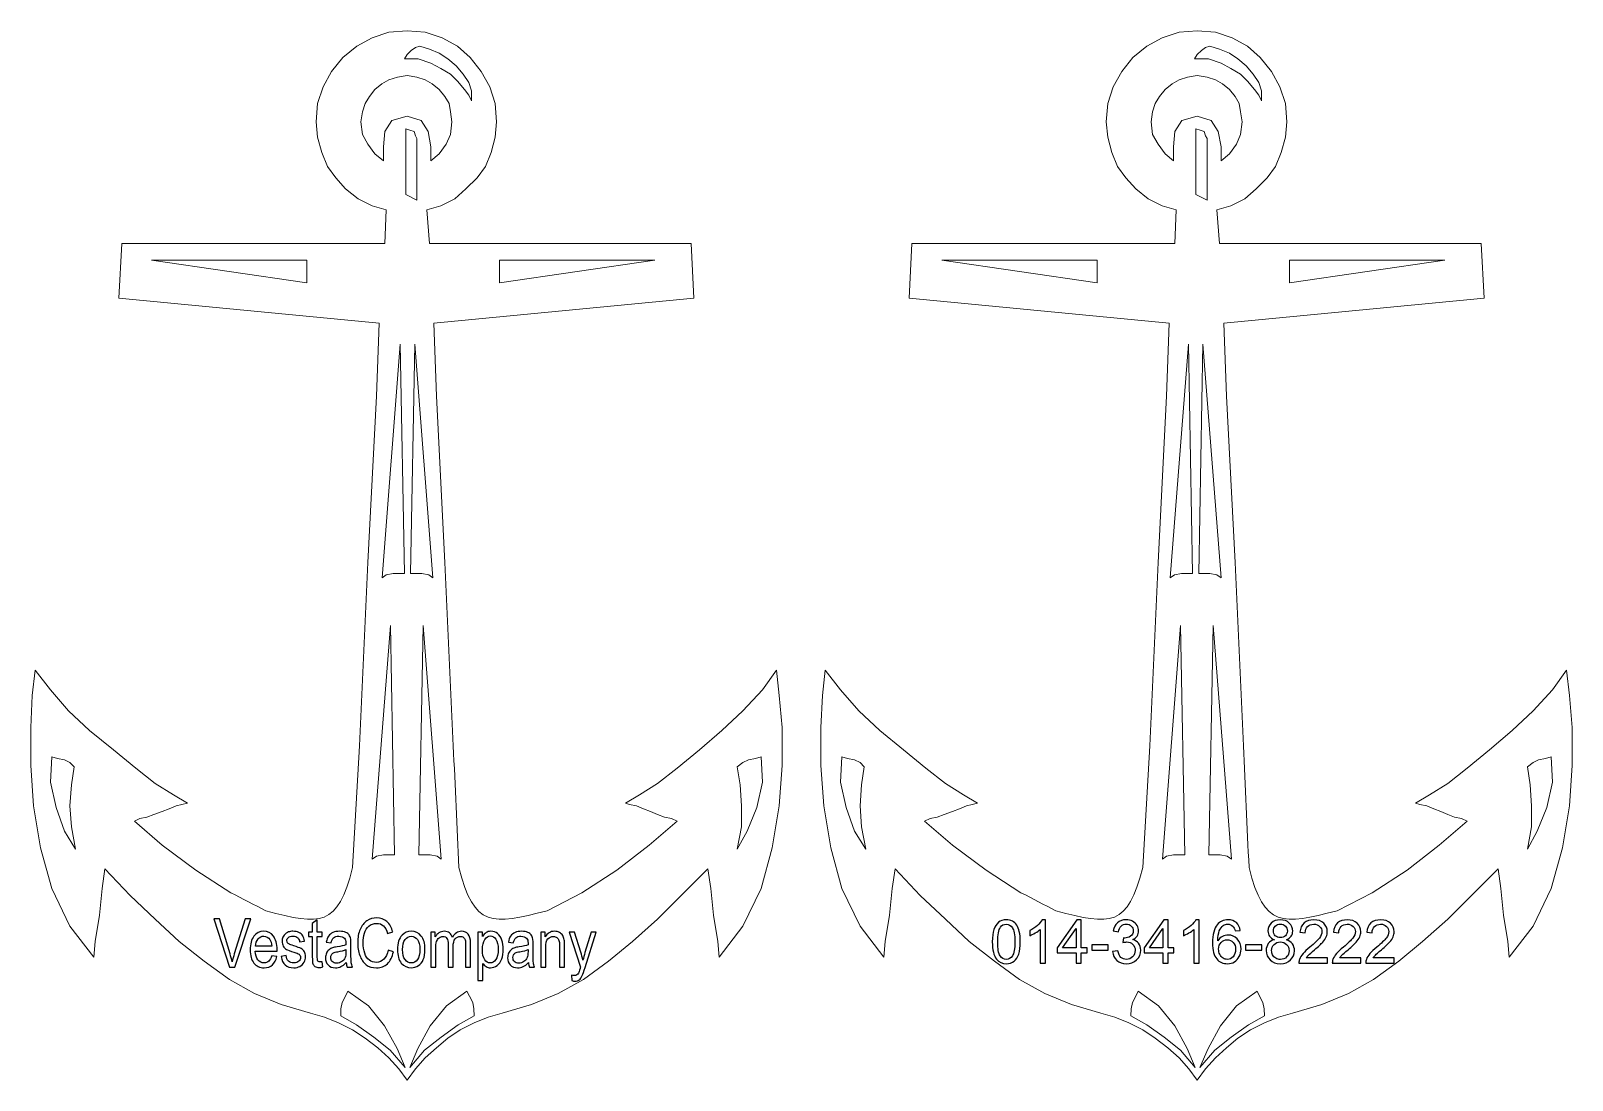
# Model space of a CAD drawing. Header units: millimetres. Extents: x -37 to 66, y -37 to 33.
import ezdxf

# ---------------------------------------------------------------- set-up
doc = ezdxf.new("R2010")
doc.units = ezdxf.units.MM
doc.header["$MEASUREMENT"] = 0
doc.layers.add('Camada 1', color=7, linetype='Continuous')

msp = doc.modelspace()

# ---------------------------------------------------------------- linework, layer by layer
at = {"layer": 'Camada 1', "color": 250, "lineweight": 9}
for points, knots in [([(-11.7259, 33.2318), (-11.7259, 33.2318), (-10.5155, 33.1387), (-10.5155, 33.1387), (-10.5155, 33.1387), (-10.5155, 33.1387), (-9.3982, 32.7663), (-9.3982, 32.7663), (-9.3982, 32.7663), (-9.3982, 32.7663), (-8.3739, 32.2076), (-8.3739, 32.2076), (-8.3739, 32.2076), (-8.3739, 32.2076), (-7.536, 31.4627), (-7.536, 31.4627), (-7.536, 31.4627), (-7.536, 31.4627), (-6.7911, 30.5316), (-6.7911, 30.5316), (-6.7911, 30.5316), (-6.7911, 30.5316), (-6.2324, 29.5074), (-6.2324, 29.5074), (-6.2324, 29.5074), (-6.2324, 29.5074), (-5.86, 28.3901), (-5.86, 28.3901), (-5.86, 28.3901), (-5.86, 28.3901), (-5.7669, 27.1797), (-5.7669, 27.1797), (-5.7669, 27.1797), (-5.7669, 27.1797), (-5.86, 26.1555), (-5.86, 26.1555), (-5.86, 26.1555), (-5.86, 26.1555), (-6.1393, 25.1312), (-6.1393, 25.1312), (-6.1393, 25.1312), (-6.1393, 25.1312), (-6.5117, 24.2001), (-6.5117, 24.2001), (-6.5117, 24.2001), (-6.5117, 24.2001), (-7.0704, 23.4553), (-7.0704, 23.4553), (-7.0704, 23.4553), (-7.0704, 23.4553), (-7.8153, 22.7104), (-7.8153, 22.7104), (-7.8153, 22.7104), (-7.8153, 22.7104), (-8.5602, 22.0586), (-8.5602, 22.0586), (-8.5602, 22.0586), (-8.5602, 22.0586), (-9.4913, 21.5931), (-9.4913, 21.5931), (-9.4913, 21.5931), (-9.4913, 21.5931), (-10.4224, 21.3137), (-10.4224, 21.3137), (-10.4224, 21.3137), (-10.4224, 21.3137), (-10.2361, 19.0791), (-10.2361, 19.0791), (-10.2361, 19.0791), (-10.2361, 19.0791), (7.1754, 19.0791), (7.1754, 19.0791), (7.1754, 19.0791), (7.1754, 19.0791), (7.3617, 15.4478), (7.3617, 15.4478), (7.3617, 15.4478), (7.3617, 15.4478), (-9.9568, 13.7718), (-9.9568, 13.7718), (-9.9568, 13.7718), (-9.9568, 13.7718), (-9.7706, 8.9301), (-9.7706, 8.9301), (-9.7706, 8.9301), (-9.7706, 8.9301), (-9.2119, -2.15), (-9.2119, -2.15), (-9.2119, -2.15), (-9.2119, -2.15), (-8.6533, -14.3474), (-8.6533, -14.3474), (-8.6533, -14.3474), (-8.5291, -17.0476), (-8.405, -19.7478), (-8.2808, -22.448), (-8.2808, -22.448), (-7.2684, -26.4985), (-6.0729, -26.2488), (-2.4149, -25.3344), (-2.4149, -25.3344), (-2.4149, -25.3344), (-0.0872, -24.124), (-0.0872, -24.124), (-0.0872, -24.124), (-0.0872, -24.124), (2.2406, -22.6342), (2.2406, -22.6342), (2.2406, -22.6342), (2.2406, -22.6342), (4.3821, -20.9582), (4.3821, -20.9582), (4.3821, -20.9582), (4.3821, -20.9582), (6.2443, -19.3754), (6.2443, -19.3754), (6.2443, -19.3754), (6.2443, -19.3754), (5.8719, -19.1891), (5.8719, -19.1891), (5.8719, -19.1891), (5.8719, -19.1891), (5.4063, -19.096), (5.4063, -19.096), (5.4063, -19.096), (5.4063, -19.096), (4.9408, -18.9098), (4.9408, -18.9098), (4.9408, -18.9098), (4.9408, -18.9098), (4.4752, -18.7236), (4.4752, -18.7236), (4.4752, -18.7236), (4.4752, -18.7236), (4.0097, -18.5374), (4.0097, -18.5374), (4.0097, -18.5374), (4.0097, -18.5374), (3.5441, -18.3511), (3.5441, -18.3511), (3.5441, -18.3511), (3.5441, -18.3511), (3.0786, -18.258), (3.0786, -18.258), (3.0786, -18.258), (3.0786, -18.258), (2.7993, -18.1649), (2.7993, -18.1649), (2.7993, -18.1649), (2.7993, -18.1649), (3.7304, -17.6063), (3.7304, -17.6063), (3.7304, -17.6063), (3.7304, -17.6063), (4.9408, -16.8614), (4.9408, -16.8614), (4.9408, -16.8614), (4.9408, -16.8614), (6.2443, -15.8372), (6.2443, -15.8372), (6.2443, -15.8372), (6.2443, -15.8372), (7.7341, -14.6267), (7.7341, -14.6267), (7.7341, -14.6267), (7.7341, -14.6267), (9.2239, -13.3232), (9.2239, -13.3232), (9.2239, -13.3232), (9.2239, -13.3232), (10.6205, -12.0197), (10.6205, -12.0197), (10.6205, -12.0197), (10.6205, -12.0197), (11.924, -10.623), (11.924, -10.623), (11.924, -10.623), (11.924, -10.623), (12.8551, -9.3195), (12.8551, -9.3195), (12.8551, -9.3195), (12.8551, -9.3195), (13.0414, -10.9954), (13.0414, -10.9954), (13.0414, -10.9954), (13.0414, -10.9954), (13.2276, -13.137), (13.2276, -13.137), (13.2276, -13.137), (13.2276, -13.137), (13.2276, -15.6509), (13.2276, -15.6509), (13.2276, -15.6509), (13.2276, -15.6509), (13.0414, -18.3511), (13.0414, -18.3511), (13.0414, -18.3511), (13.0414, -18.3511), (12.5758, -21.1444), (12.5758, -21.1444), (12.5758, -21.1444), (12.5758, -21.1444), (11.8309, -23.8446), (11.8309, -23.8446), (11.8309, -23.8446), (11.8309, -23.8446), (10.6205, -26.3586), (10.6205, -26.3586), (10.6205, -26.3586), (10.6205, -26.3586), (9.0376, -28.407), (9.0376, -28.407), (9.0376, -28.407), (9.0376, -28.407), (8.9445, -27.3828), (8.9445, -27.3828), (8.9445, -27.3828), (8.9445, -27.3828), (8.6652, -25.6137), (8.6652, -25.6137), (8.6652, -25.6137), (8.6652, -25.6137), (8.479, -23.8446), (8.479, -23.8446), (8.479, -23.8446), (8.479, -23.8446), (8.2928, -22.5411), (8.2928, -22.5411), (8.2928, -22.5411), (8.2928, -22.5411), (6.5237, -24.3102), (6.5237, -24.3102), (6.5237, -24.3102), (6.5237, -24.3102), (4.9408, -25.8931), (4.9408, -25.8931), (4.9408, -25.8931), (4.9408, -25.8931), (3.2648, -27.3828), (3.2648, -27.3828), (3.2648, -27.3828), (3.2648, -27.3828), (1.6819, -28.6864), (1.6819, -28.6864), (1.6819, -28.6864), (1.6819, -28.6864), (0.006, -29.8968), (0.006, -29.8968), (0.006, -29.8968), (0.006, -29.8968), (-1.67, -30.8279), (-1.67, -30.8279), (-1.67, -30.8279), (-1.67, -30.8279), (-3.4391, -31.5728), (-3.4391, -31.5728), (-3.4391, -31.5728), (-3.4391, -31.5728), (-5.3944, -32.1314), (-5.3944, -32.1314), (-5.3944, -32.1314), (-5.3944, -32.1314), (-6.3255, -32.4108), (-6.3255, -32.4108), (-6.3255, -32.4108), (-6.3255, -32.4108), (-7.2566, -32.7832), (-7.2566, -32.7832), (-7.2566, -32.7832), (-7.2566, -32.7832), (-8.1877, -33.2487), (-8.1877, -33.2487), (-8.1877, -33.2487), (-8.1877, -33.2487), (-9.0257, -33.8074), (-9.0257, -33.8074), (-9.0257, -33.8074), (-9.0257, -33.8074), (-9.7706, -34.4592), (-9.7706, -34.4592), (-9.7706, -34.4592), (-9.7706, -34.4592), (-10.5155, -35.1109), (-10.5155, -35.1109), (-10.5155, -35.1109), (-10.5155, -35.1109), (-11.1673, -35.8558), (-11.1673, -35.8558), (-11.1673, -35.8558), (-11.1673, -35.8558), (-11.7259, -36.6007), (-11.7259, -36.6007), (-11.7259, -36.6007), (-11.7259, -36.6007), (-12.2846, -35.8558), (-12.2846, -35.8558), (-12.2846, -35.8558), (-12.2846, -35.8558), (-12.9363, -35.1109), (-12.9363, -35.1109), (-12.9363, -35.1109), (-12.9363, -35.1109), (-13.6812, -34.4592), (-13.6812, -34.4592), (-13.6812, -34.4592), (-13.6812, -34.4592), (-14.5192, -33.8074), (-14.5192, -33.8074), (-14.5192, -33.8074), (-14.5192, -33.8074), (-15.3572, -33.2487), (-15.3572, -33.2487), (-15.3572, -33.2487), (-15.3572, -33.2487), (-16.2883, -32.7832), (-16.2883, -32.7832), (-16.2883, -32.7832), (-16.2883, -32.7832), (-17.2194, -32.4108), (-17.2194, -32.4108), (-17.2194, -32.4108), (-17.2194, -32.4108), (-18.1505, -32.1314), (-18.1505, -32.1314), (-18.1505, -32.1314), (-18.1505, -32.1314), (-20.1058, -31.5728), (-20.1058, -31.5728), (-20.1058, -31.5728), (-20.1058, -31.5728), (-21.8749, -30.8279), (-21.8749, -30.8279), (-21.8749, -30.8279), (-21.8749, -30.8279), (-23.5509, -29.8968), (-23.5509, -29.8968), (-23.5509, -29.8968), (-23.5509, -29.8968), (-25.2269, -28.6864), (-25.2269, -28.6864), (-25.2269, -28.6864), (-25.2269, -28.6864), (-26.9029, -27.3828), (-26.9029, -27.3828), (-26.9029, -27.3828), (-26.9029, -27.3828), (-28.4857, -25.8931), (-28.4857, -25.8931), (-28.4857, -25.8931), (-28.4857, -25.8931), (-30.1617, -24.3102), (-30.1617, -24.3102), (-30.1617, -24.3102), (-30.1617, -24.3102), (-31.8377, -22.5411), (-31.8377, -22.5411), (-31.8377, -22.5411), (-31.8377, -22.5411), (-32.0239, -23.8446), (-32.0239, -23.8446), (-32.0239, -23.8446), (-32.0239, -23.8446), (-32.2101, -25.6137), (-32.2101, -25.6137), (-32.2101, -25.6137), (-32.2101, -25.6137), (-32.4895, -27.3828), (-32.4895, -27.3828), (-32.4895, -27.3828), (-32.4895, -27.3828), (-32.5826, -28.407), (-32.5826, -28.407), (-32.5826, -28.407), (-32.5826, -28.407), (-34.1654, -26.3586), (-34.1654, -26.3586), (-34.1654, -26.3586), (-34.1654, -26.3586), (-35.3759, -23.8446), (-35.3759, -23.8446), (-35.3759, -23.8446), (-35.3759, -23.8446), (-36.1207, -21.1444), (-36.1207, -21.1444), (-36.1207, -21.1444), (-36.1207, -21.1444), (-36.5863, -18.3511), (-36.5863, -18.3511), (-36.5863, -18.3511), (-36.5863, -18.3511), (-36.7725, -15.6509), (-36.7725, -15.6509), (-36.7725, -15.6509), (-36.7725, -15.6509), (-36.7725, -13.137), (-36.7725, -13.137), (-36.7725, -13.137), (-36.7725, -13.137), (-36.6794, -10.9954), (-36.6794, -10.9954), (-36.6794, -10.9954), (-36.6794, -10.9954), (-36.4932, -9.3195), (-36.4932, -9.3195), (-36.4932, -9.3195), (-36.4932, -9.3195), (-35.469, -10.623), (-35.469, -10.623), (-35.469, -10.623), (-35.469, -10.623), (-34.2585, -12.0197), (-34.2585, -12.0197), (-34.2585, -12.0197), (-34.2585, -12.0197), (-32.8619, -13.3232), (-32.8619, -13.3232), (-32.8619, -13.3232), (-32.8619, -13.3232), (-31.279, -14.6267), (-31.279, -14.6267), (-31.279, -14.6267), (-31.279, -14.6267), (-29.7893, -15.8372), (-29.7893, -15.8372), (-29.7893, -15.8372), (-29.7893, -15.8372), (-28.4857, -16.8614), (-28.4857, -16.8614), (-28.4857, -16.8614), (-28.4857, -16.8614), (-27.2753, -17.6063), (-27.2753, -17.6063), (-27.2753, -17.6063), (-27.2753, -17.6063), (-26.3442, -18.1649), (-26.3442, -18.1649), (-26.3442, -18.1649), (-26.3442, -18.1649), (-26.7166, -18.258), (-26.7166, -18.258), (-26.7166, -18.258), (-26.7166, -18.258), (-27.0891, -18.3511), (-27.0891, -18.3511), (-27.0891, -18.3511), (-27.0891, -18.3511), (-27.5546, -18.5374), (-27.5546, -18.5374), (-27.5546, -18.5374), (-27.5546, -18.5374), (-28.0202, -18.7236), (-28.0202, -18.7236), (-28.0202, -18.7236), (-28.0202, -18.7236), (-28.5788, -18.9098), (-28.5788, -18.9098), (-28.5788, -18.9098), (-28.5788, -18.9098), (-29.0444, -19.096), (-29.0444, -19.096), (-29.0444, -19.096), (-29.0444, -19.096), (-29.5099, -19.1891), (-29.5099, -19.1891), (-29.5099, -19.1891), (-29.5099, -19.1891), (-29.8824, -19.3754), (-29.8824, -19.3754), (-29.8824, -19.3754), (-29.8824, -19.3754), (-28.0202, -20.9582), (-28.0202, -20.9582), (-28.0202, -20.9582), (-28.0202, -20.9582), (-25.7855, -22.6342), (-25.7855, -22.6342), (-25.7855, -22.6342), (-25.7855, -22.6342), (-23.4578, -24.124), (-23.4578, -24.124), (-23.4578, -24.124), (-22.6819, -24.5275), (-21.9059, -24.9309), (-21.13, -25.3344), (-21.13, -25.3344), (-17.4644, -26.2906), (-16.353, -26.4318), (-15.3572, -22.448), (-15.3572, -22.448), (-15.3572, -22.448), (-14.8917, -14.3474), (-14.8917, -14.3474), (-14.8917, -14.3474), (-14.8917, -14.3474), (-14.333, -2.15), (-14.333, -2.15), (-14.333, -2.15), (-14.333, -2.15), (-13.7743, 8.9301), (-13.7743, 8.9301), (-13.7743, 8.9301), (-13.7743, 8.9301), (-13.5881, 13.7718), (-13.5881, 13.7718), (-13.5881, 13.7718), (-13.5881, 13.7718), (-30.9066, 15.4478), (-30.9066, 15.4478), (-30.9066, 15.4478), (-30.9066, 15.4478), (-30.7204, 19.0791), (-30.7204, 19.0791), (-30.7204, 19.0791), (-30.7204, 19.0791), (-13.2157, 19.0791), (-13.2157, 19.0791), (-13.2157, 19.0791), (-13.2157, 19.0791), (-13.1226, 21.3137), (-13.1226, 21.3137), (-13.1226, 21.3137), (-13.1226, 21.3137), (-14.0537, 21.5931), (-14.0537, 21.5931), (-14.0537, 21.5931), (-14.0537, 21.5931), (-14.9848, 22.0586), (-14.9848, 22.0586), (-14.9848, 22.0586), (-14.9848, 22.0586), (-15.8228, 22.7104), (-15.8228, 22.7104), (-15.8228, 22.7104), (-15.8228, 22.7104), (-16.4745, 23.4553), (-16.4745, 23.4553), (-16.4745, 23.4553), (-16.4745, 23.4553), (-17.0332, 24.2001), (-17.0332, 24.2001), (-17.0332, 24.2001), (-17.0332, 24.2001), (-17.4056, 25.1312), (-17.4056, 25.1312), (-17.4056, 25.1312), (-17.4056, 25.1312), (-17.685, 26.1555), (-17.685, 26.1555), (-17.685, 26.1555), (-17.685, 26.1555), (-17.7781, 27.1797), (-17.7781, 27.1797), (-17.7781, 27.1797), (-17.7781, 27.1797), (-17.685, 28.3901), (-17.685, 28.3901), (-17.685, 28.3901), (-17.685, 28.3901), (-17.3125, 29.5074), (-17.3125, 29.5074), (-17.3125, 29.5074), (-17.3125, 29.5074), (-16.7539, 30.5316), (-16.7539, 30.5316), (-16.7539, 30.5316), (-16.7539, 30.5316), (-16.009, 31.4627), (-16.009, 31.4627), (-16.009, 31.4627), (-16.009, 31.4627), (-15.0779, 32.2076), (-15.0779, 32.2076), (-15.0779, 32.2076), (-15.0779, 32.2076), (-14.0537, 32.7663), (-14.0537, 32.7663), (-14.0537, 32.7663), (-14.0537, 32.7663), (-12.9363, 33.1387), (-12.9363, 33.1387), (-12.9363, 33.1387), (-12.9363, 33.1387), (-11.7259, 33.2318), (-11.7259, 33.2318)], [0, 0, 0, 0, 0.00680272, 0.00680272, 0.00680272, 0.00680272, 0.01360544, 0.01360544, 0.01360544, 0.01360544, 0.02040816, 0.02040816, 0.02040816, 0.02040816, 0.02721088, 0.02721088, 0.02721088, 0.02721088, 0.03401361, 0.03401361, 0.03401361, 0.03401361, 0.04081633, 0.04081633, 0.04081633, 0.04081633, 0.04761905, 0.04761905, 0.04761905, 0.04761905, 0.05442177, 0.05442177, 0.05442177, 0.05442177, 0.06122449, 0.06122449, 0.06122449, 0.06122449, 0.06802721, 0.06802721, 0.06802721, 0.06802721, 0.07482993, 0.07482993, 0.07482993, 0.07482993, 0.08163265, 0.08163265, 0.08163265, 0.08163265, 0.08843537, 0.08843537, 0.08843537, 0.08843537, 0.0952381, 0.0952381, 0.0952381, 0.0952381, 0.10204082, 0.10204082, 0.10204082, 0.10204082, 0.10884354, 0.10884354, 0.10884354, 0.10884354, 0.11564626, 0.11564626, 0.11564626, 0.11564626, 0.12244898, 0.12244898, 0.12244898, 0.12244898, 0.1292517, 0.1292517, 0.1292517, 0.1292517, 0.13605442, 0.13605442, 0.13605442, 0.13605442, 0.14285714, 0.14285714, 0.14285714, 0.14285714, 0.14965986, 0.14965986, 0.14965986, 0.14965986, 0.15646259, 0.15646259, 0.15646259, 0.15646259, 0.16326531, 0.16326531, 0.16326531, 0.16326531, 0.17006803, 0.17006803, 0.17006803, 0.17006803, 0.17687075, 0.17687075, 0.17687075, 0.17687075, 0.18367347, 0.18367347, 0.18367347, 0.18367347, 0.19047619, 0.19047619, 0.19047619, 0.19047619, 0.19727891, 0.19727891, 0.19727891, 0.19727891, 0.20408163, 0.20408163, 0.20408163, 0.20408163, 0.21088435, 0.21088435, 0.21088435, 0.21088435, 0.21768707, 0.21768707, 0.21768707, 0.21768707, 0.2244898, 0.2244898, 0.2244898, 0.2244898, 0.23129252, 0.23129252, 0.23129252, 0.23129252, 0.23809524, 0.23809524, 0.23809524, 0.23809524, 0.24489796, 0.24489796, 0.24489796, 0.24489796, 0.25170068, 0.25170068, 0.25170068, 0.25170068, 0.2585034, 0.2585034, 0.2585034, 0.2585034, 0.26530612, 0.26530612, 0.26530612, 0.26530612, 0.27210884, 0.27210884, 0.27210884, 0.27210884, 0.27891156, 0.27891156, 0.27891156, 0.27891156, 0.28571429, 0.28571429, 0.28571429, 0.28571429, 0.29251701, 0.29251701, 0.29251701, 0.29251701, 0.29931973, 0.29931973, 0.29931973, 0.29931973, 0.30612245, 0.30612245, 0.30612245, 0.30612245, 0.31292517, 0.31292517, 0.31292517, 0.31292517, 0.31972789, 0.31972789, 0.31972789, 0.31972789, 0.32653061, 0.32653061, 0.32653061, 0.32653061, 0.33333333, 0.33333333, 0.33333333, 0.33333333, 0.34013605, 0.34013605, 0.34013605, 0.34013605, 0.34693878, 0.34693878, 0.34693878, 0.34693878, 0.3537415, 0.3537415, 0.3537415, 0.3537415, 0.36054422, 0.36054422, 0.36054422, 0.36054422, 0.36734694, 0.36734694, 0.36734694, 0.36734694, 0.37414966, 0.37414966, 0.37414966, 0.37414966, 0.38095238, 0.38095238, 0.38095238, 0.38095238, 0.3877551, 0.3877551, 0.3877551, 0.3877551, 0.39455782, 0.39455782, 0.39455782, 0.39455782, 0.40136054, 0.40136054, 0.40136054, 0.40136054, 0.40816327, 0.40816327, 0.40816327, 0.40816327, 0.41496599, 0.41496599, 0.41496599, 0.41496599, 0.42176871, 0.42176871, 0.42176871, 0.42176871, 0.42857143, 0.42857143, 0.42857143, 0.42857143, 0.43537415, 0.43537415, 0.43537415, 0.43537415, 0.44217687, 0.44217687, 0.44217687, 0.44217687, 0.44897959, 0.44897959, 0.44897959, 0.44897959, 0.45578231, 0.45578231, 0.45578231, 0.45578231, 0.46258503, 0.46258503, 0.46258503, 0.46258503, 0.46938776, 0.46938776, 0.46938776, 0.46938776, 0.47619048, 0.47619048, 0.47619048, 0.47619048, 0.4829932, 0.4829932, 0.4829932, 0.4829932, 0.48979592, 0.48979592, 0.48979592, 0.48979592, 0.49659864, 0.49659864, 0.49659864, 0.49659864, 0.50340136, 0.50340136, 0.50340136, 0.50340136, 0.51020408, 0.51020408, 0.51020408, 0.51020408, 0.5170068, 0.5170068, 0.5170068, 0.5170068, 0.52380952, 0.52380952, 0.52380952, 0.52380952, 0.53061224, 0.53061224, 0.53061224, 0.53061224, 0.53741497, 0.53741497, 0.53741497, 0.53741497, 0.54421769, 0.54421769, 0.54421769, 0.54421769, 0.55102041, 0.55102041, 0.55102041, 0.55102041, 0.55782313, 0.55782313, 0.55782313, 0.55782313, 0.56462585, 0.56462585, 0.56462585, 0.56462585, 0.57142857, 0.57142857, 0.57142857, 0.57142857, 0.57823129, 0.57823129, 0.57823129, 0.57823129, 0.58503401, 0.58503401, 0.58503401, 0.58503401, 0.59183673, 0.59183673, 0.59183673, 0.59183673, 0.59863946, 0.59863946, 0.59863946, 0.59863946, 0.60544218, 0.60544218, 0.60544218, 0.60544218, 0.6122449, 0.6122449, 0.6122449, 0.6122449, 0.61904762, 0.61904762, 0.61904762, 0.61904762, 0.62585034, 0.62585034, 0.62585034, 0.62585034, 0.63265306, 0.63265306, 0.63265306, 0.63265306, 0.63945578, 0.63945578, 0.63945578, 0.63945578, 0.6462585, 0.6462585, 0.6462585, 0.6462585, 0.65306122, 0.65306122, 0.65306122, 0.65306122, 0.65986395, 0.65986395, 0.65986395, 0.65986395, 0.66666667, 0.66666667, 0.66666667, 0.66666667, 0.67346939, 0.67346939, 0.67346939, 0.67346939, 0.68027211, 0.68027211, 0.68027211, 0.68027211, 0.68707483, 0.68707483, 0.68707483, 0.68707483, 0.69387755, 0.69387755, 0.69387755, 0.69387755, 0.70068027, 0.70068027, 0.70068027, 0.70068027, 0.70748299, 0.70748299, 0.70748299, 0.70748299, 0.71428571, 0.71428571, 0.71428571, 0.71428571, 0.72108844, 0.72108844, 0.72108844, 0.72108844, 0.72789116, 0.72789116, 0.72789116, 0.72789116, 0.73469388, 0.73469388, 0.73469388, 0.73469388, 0.7414966, 0.7414966, 0.7414966, 0.7414966, 0.74829932, 0.74829932, 0.74829932, 0.74829932, 0.75510204, 0.75510204, 0.75510204, 0.75510204, 0.76190476, 0.76190476, 0.76190476, 0.76190476, 0.76870748, 0.76870748, 0.76870748, 0.76870748, 0.7755102, 0.7755102, 0.7755102, 0.7755102, 0.78231293, 0.78231293, 0.78231293, 0.78231293, 0.78911565, 0.78911565, 0.78911565, 0.78911565, 0.79591837, 0.79591837, 0.79591837, 0.79591837, 0.80272109, 0.80272109, 0.80272109, 0.80272109, 0.80952381, 0.80952381, 0.80952381, 0.80952381, 0.81632653, 0.81632653, 0.81632653, 0.81632653, 0.82312925, 0.82312925, 0.82312925, 0.82312925, 0.82993197, 0.82993197, 0.82993197, 0.82993197, 0.83673469, 0.83673469, 0.83673469, 0.83673469, 0.84353741, 0.84353741, 0.84353741, 0.84353741, 0.85034014, 0.85034014, 0.85034014, 0.85034014, 0.85714286, 0.85714286, 0.85714286, 0.85714286, 0.86394558, 0.86394558, 0.86394558, 0.86394558, 0.8707483, 0.8707483, 0.8707483, 0.8707483, 0.87755102, 0.87755102, 0.87755102, 0.87755102, 0.88435374, 0.88435374, 0.88435374, 0.88435374, 0.89115646, 0.89115646, 0.89115646, 0.89115646, 0.89795918, 0.89795918, 0.89795918, 0.89795918, 0.9047619, 0.9047619, 0.9047619, 0.9047619, 0.91156463, 0.91156463, 0.91156463, 0.91156463, 0.91836735, 0.91836735, 0.91836735, 0.91836735, 0.92517007, 0.92517007, 0.92517007, 0.92517007, 0.93197279, 0.93197279, 0.93197279, 0.93197279, 0.93877551, 0.93877551, 0.93877551, 0.93877551, 0.94557823, 0.94557823, 0.94557823, 0.94557823, 0.95238095, 0.95238095, 0.95238095, 0.95238095, 0.95918367, 0.95918367, 0.95918367, 0.95918367, 0.96598639, 0.96598639, 0.96598639, 0.96598639, 0.97278912, 0.97278912, 0.97278912, 0.97278912, 0.97959184, 0.97959184, 0.97959184, 0.97959184, 0.98639456, 0.98639456, 0.98639456, 0.98639456, 1, 1, 1, 1]), ([(40.864, 33.2318), (40.864, 33.2318), (42.0744, 33.1387), (42.0744, 33.1387), (42.0744, 33.1387), (42.0744, 33.1387), (43.1917, 32.7663), (43.1917, 32.7663), (43.1917, 32.7663), (43.1917, 32.7663), (44.216, 32.2076), (44.216, 32.2076), (44.216, 32.2076), (44.216, 32.2076), (45.0539, 31.4627), (45.0539, 31.4627), (45.0539, 31.4627), (45.0539, 31.4627), (45.7988, 30.5316), (45.7988, 30.5316), (45.7988, 30.5316), (45.7988, 30.5316), (46.3575, 29.5074), (46.3575, 29.5074), (46.3575, 29.5074), (46.3575, 29.5074), (46.7299, 28.3901), (46.7299, 28.3901), (46.7299, 28.3901), (46.7299, 28.3901), (46.823, 27.1797), (46.823, 27.1797), (46.823, 27.1797), (46.823, 27.1797), (46.7299, 26.1555), (46.7299, 26.1555), (46.7299, 26.1555), (46.7299, 26.1555), (46.4506, 25.1312), (46.4506, 25.1312), (46.4506, 25.1312), (46.4506, 25.1312), (46.0782, 24.2001), (46.0782, 24.2001), (46.0782, 24.2001), (46.0782, 24.2001), (45.5195, 23.4553), (45.5195, 23.4553), (45.5195, 23.4553), (45.5195, 23.4553), (44.7746, 22.7104), (44.7746, 22.7104), (44.7746, 22.7104), (44.7746, 22.7104), (44.0297, 22.0586), (44.0297, 22.0586), (44.0297, 22.0586), (44.0297, 22.0586), (43.0986, 21.5931), (43.0986, 21.5931), (43.0986, 21.5931), (43.0986, 21.5931), (42.1675, 21.3137), (42.1675, 21.3137), (42.1675, 21.3137), (42.1675, 21.3137), (42.3538, 19.0791), (42.3538, 19.0791), (42.3538, 19.0791), (42.3538, 19.0791), (59.7653, 19.0791), (59.7653, 19.0791), (59.7653, 19.0791), (59.7653, 19.0791), (59.9516, 15.4478), (59.9516, 15.4478), (59.9516, 15.4478), (59.9516, 15.4478), (42.6331, 13.7718), (42.6331, 13.7718), (42.6331, 13.7718), (42.6331, 13.7718), (42.8193, 8.9301), (42.8193, 8.9301), (42.8193, 8.9301), (42.8193, 8.9301), (43.378, -2.15), (43.378, -2.15), (43.378, -2.15), (43.378, -2.15), (43.9366, -14.3474), (43.9366, -14.3474), (43.9366, -14.3474), (44.0608, -17.0476), (44.1849, -19.7478), (44.3091, -22.448), (44.3091, -22.448), (45.3215, -26.4985), (46.517, -26.2488), (50.175, -25.3344), (50.175, -25.3344), (50.175, -25.3344), (52.5027, -24.124), (52.5027, -24.124), (52.5027, -24.124), (52.5027, -24.124), (54.8305, -22.6342), (54.8305, -22.6342), (54.8305, -22.6342), (54.8305, -22.6342), (56.972, -20.9582), (56.972, -20.9582), (56.972, -20.9582), (56.972, -20.9582), (58.8342, -19.3754), (58.8342, -19.3754), (58.8342, -19.3754), (58.8342, -19.3754), (58.4618, -19.1891), (58.4618, -19.1891), (58.4618, -19.1891), (58.4618, -19.1891), (57.9962, -19.096), (57.9962, -19.096), (57.9962, -19.096), (57.9962, -19.096), (57.5307, -18.9098), (57.5307, -18.9098), (57.5307, -18.9098), (57.5307, -18.9098), (57.0651, -18.7236), (57.0651, -18.7236), (57.0651, -18.7236), (57.0651, -18.7236), (56.5996, -18.5374), (56.5996, -18.5374), (56.5996, -18.5374), (56.5996, -18.5374), (56.134, -18.3511), (56.134, -18.3511), (56.134, -18.3511), (56.134, -18.3511), (55.6685, -18.258), (55.6685, -18.258), (55.6685, -18.258), (55.6685, -18.258), (55.3892, -18.1649), (55.3892, -18.1649), (55.3892, -18.1649), (55.3892, -18.1649), (56.3203, -17.6063), (56.3203, -17.6063), (56.3203, -17.6063), (56.3203, -17.6063), (57.5307, -16.8614), (57.5307, -16.8614), (57.5307, -16.8614), (57.5307, -16.8614), (58.8342, -15.8372), (58.8342, -15.8372), (58.8342, -15.8372), (58.8342, -15.8372), (60.324, -14.6267), (60.324, -14.6267), (60.324, -14.6267), (60.324, -14.6267), (61.8138, -13.3232), (61.8138, -13.3232), (61.8138, -13.3232), (61.8138, -13.3232), (63.2104, -12.0197), (63.2104, -12.0197), (63.2104, -12.0197), (63.2104, -12.0197), (64.5139, -10.623), (64.5139, -10.623), (64.5139, -10.623), (64.5139, -10.623), (65.445, -9.3195), (65.445, -9.3195), (65.445, -9.3195), (65.445, -9.3195), (65.6313, -10.9954), (65.6313, -10.9954), (65.6313, -10.9954), (65.6313, -10.9954), (65.8175, -13.137), (65.8175, -13.137), (65.8175, -13.137), (65.8175, -13.137), (65.8175, -15.6509), (65.8175, -15.6509), (65.8175, -15.6509), (65.8175, -15.6509), (65.6313, -18.3511), (65.6313, -18.3511), (65.6313, -18.3511), (65.6313, -18.3511), (65.1657, -21.1444), (65.1657, -21.1444), (65.1657, -21.1444), (65.1657, -21.1444), (64.4208, -23.8446), (64.4208, -23.8446), (64.4208, -23.8446), (64.4208, -23.8446), (63.2104, -26.3586), (63.2104, -26.3586), (63.2104, -26.3586), (63.2104, -26.3586), (61.6275, -28.407), (61.6275, -28.407), (61.6275, -28.407), (61.6275, -28.407), (61.5344, -27.3828), (61.5344, -27.3828), (61.5344, -27.3828), (61.5344, -27.3828), (61.2551, -25.6137), (61.2551, -25.6137), (61.2551, -25.6137), (61.2551, -25.6137), (61.0689, -23.8446), (61.0689, -23.8446), (61.0689, -23.8446), (61.0689, -23.8446), (60.8827, -22.5411), (60.8827, -22.5411), (60.8827, -22.5411), (60.8827, -22.5411), (59.1136, -24.3102), (59.1136, -24.3102), (59.1136, -24.3102), (59.1136, -24.3102), (57.5307, -25.8931), (57.5307, -25.8931), (57.5307, -25.8931), (57.5307, -25.8931), (55.8547, -27.3828), (55.8547, -27.3828), (55.8547, -27.3828), (55.8547, -27.3828), (54.2718, -28.6864), (54.2718, -28.6864), (54.2718, -28.6864), (54.2718, -28.6864), (52.5959, -29.8968), (52.5959, -29.8968), (52.5959, -29.8968), (52.5959, -29.8968), (50.9199, -30.8279), (50.9199, -30.8279), (50.9199, -30.8279), (50.9199, -30.8279), (49.1508, -31.5728), (49.1508, -31.5728), (49.1508, -31.5728), (49.1508, -31.5728), (47.1955, -32.1314), (47.1955, -32.1314), (47.1955, -32.1314), (47.1955, -32.1314), (46.2644, -32.4108), (46.2644, -32.4108), (46.2644, -32.4108), (46.2644, -32.4108), (45.3333, -32.7832), (45.3333, -32.7832), (45.3333, -32.7832), (45.3333, -32.7832), (44.4022, -33.2487), (44.4022, -33.2487), (44.4022, -33.2487), (44.4022, -33.2487), (43.5642, -33.8074), (43.5642, -33.8074), (43.5642, -33.8074), (43.5642, -33.8074), (42.8193, -34.4592), (42.8193, -34.4592), (42.8193, -34.4592), (42.8193, -34.4592), (42.0744, -35.1109), (42.0744, -35.1109), (42.0744, -35.1109), (42.0744, -35.1109), (41.4226, -35.8558), (41.4226, -35.8558), (41.4226, -35.8558), (41.4226, -35.8558), (40.864, -36.6007), (40.864, -36.6007), (40.864, -36.6007), (40.864, -36.6007), (40.3053, -35.8558), (40.3053, -35.8558), (40.3053, -35.8558), (40.3053, -35.8558), (39.6536, -35.1109), (39.6536, -35.1109), (39.6536, -35.1109), (39.6536, -35.1109), (38.9087, -34.4592), (38.9087, -34.4592), (38.9087, -34.4592), (38.9087, -34.4592), (38.0707, -33.8074), (38.0707, -33.8074), (38.0707, -33.8074), (38.0707, -33.8074), (37.2327, -33.2487), (37.2327, -33.2487), (37.2327, -33.2487), (37.2327, -33.2487), (36.3016, -32.7832), (36.3016, -32.7832), (36.3016, -32.7832), (36.3016, -32.7832), (35.3705, -32.4108), (35.3705, -32.4108), (35.3705, -32.4108), (35.3705, -32.4108), (34.4394, -32.1314), (34.4394, -32.1314), (34.4394, -32.1314), (34.4394, -32.1314), (32.4841, -31.5728), (32.4841, -31.5728), (32.4841, -31.5728), (32.4841, -31.5728), (30.715, -30.8279), (30.715, -30.8279), (30.715, -30.8279), (30.715, -30.8279), (29.039, -29.8968), (29.039, -29.8968), (29.039, -29.8968), (29.039, -29.8968), (27.363, -28.6864), (27.363, -28.6864), (27.363, -28.6864), (27.363, -28.6864), (25.687, -27.3828), (25.687, -27.3828), (25.687, -27.3828), (25.687, -27.3828), (24.1042, -25.8931), (24.1042, -25.8931), (24.1042, -25.8931), (24.1042, -25.8931), (22.4282, -24.3102), (22.4282, -24.3102), (22.4282, -24.3102), (22.4282, -24.3102), (20.7522, -22.5411), (20.7522, -22.5411), (20.7522, -22.5411), (20.7522, -22.5411), (20.566, -23.8446), (20.566, -23.8446), (20.566, -23.8446), (20.566, -23.8446), (20.3798, -25.6137), (20.3798, -25.6137), (20.3798, -25.6137), (20.3798, -25.6137), (20.1004, -27.3828), (20.1004, -27.3828), (20.1004, -27.3828), (20.1004, -27.3828), (20.0073, -28.407), (20.0073, -28.407), (20.0073, -28.407), (20.0073, -28.407), (18.4245, -26.3586), (18.4245, -26.3586), (18.4245, -26.3586), (18.4245, -26.3586), (17.214, -23.8446), (17.214, -23.8446), (17.214, -23.8446), (17.214, -23.8446), (16.4692, -21.1444), (16.4692, -21.1444), (16.4692, -21.1444), (16.4692, -21.1444), (16.0036, -18.3511), (16.0036, -18.3511), (16.0036, -18.3511), (16.0036, -18.3511), (15.8174, -15.6509), (15.8174, -15.6509), (15.8174, -15.6509), (15.8174, -15.6509), (15.8174, -13.137), (15.8174, -13.137), (15.8174, -13.137), (15.8174, -13.137), (15.9105, -10.9954), (15.9105, -10.9954), (15.9105, -10.9954), (15.9105, -10.9954), (16.0967, -9.3195), (16.0967, -9.3195), (16.0967, -9.3195), (16.0967, -9.3195), (17.1209, -10.623), (17.1209, -10.623), (17.1209, -10.623), (17.1209, -10.623), (18.3314, -12.0197), (18.3314, -12.0197), (18.3314, -12.0197), (18.3314, -12.0197), (19.728, -13.3232), (19.728, -13.3232), (19.728, -13.3232), (19.728, -13.3232), (21.3109, -14.6267), (21.3109, -14.6267), (21.3109, -14.6267), (21.3109, -14.6267), (22.8006, -15.8372), (22.8006, -15.8372), (22.8006, -15.8372), (22.8006, -15.8372), (24.1042, -16.8614), (24.1042, -16.8614), (24.1042, -16.8614), (24.1042, -16.8614), (25.3146, -17.6063), (25.3146, -17.6063), (25.3146, -17.6063), (25.3146, -17.6063), (26.2457, -18.1649), (26.2457, -18.1649), (26.2457, -18.1649), (26.2457, -18.1649), (25.8733, -18.258), (25.8733, -18.258), (25.8733, -18.258), (25.8733, -18.258), (25.5008, -18.3511), (25.5008, -18.3511), (25.5008, -18.3511), (25.5008, -18.3511), (25.0353, -18.5374), (25.0353, -18.5374), (25.0353, -18.5374), (25.0353, -18.5374), (24.5697, -18.7236), (24.5697, -18.7236), (24.5697, -18.7236), (24.5697, -18.7236), (24.0111, -18.9098), (24.0111, -18.9098), (24.0111, -18.9098), (24.0111, -18.9098), (23.5455, -19.096), (23.5455, -19.096), (23.5455, -19.096), (23.5455, -19.096), (23.08, -19.1891), (23.08, -19.1891), (23.08, -19.1891), (23.08, -19.1891), (22.7075, -19.3754), (22.7075, -19.3754), (22.7075, -19.3754), (22.7075, -19.3754), (24.5697, -20.9582), (24.5697, -20.9582), (24.5697, -20.9582), (24.5697, -20.9582), (26.8044, -22.6342), (26.8044, -22.6342), (26.8044, -22.6342), (26.8044, -22.6342), (29.1321, -24.124), (29.1321, -24.124), (29.1321, -24.124), (29.908, -24.5275), (30.684, -24.9309), (31.4599, -25.3344), (31.4599, -25.3344), (35.1255, -26.2906), (36.2369, -26.4318), (37.2327, -22.448), (37.2327, -22.448), (37.2327, -22.448), (37.6982, -14.3474), (37.6982, -14.3474), (37.6982, -14.3474), (37.6982, -14.3474), (38.2569, -2.15), (38.2569, -2.15), (38.2569, -2.15), (38.2569, -2.15), (38.8156, 8.9301), (38.8156, 8.9301), (38.8156, 8.9301), (38.8156, 8.9301), (39.0018, 13.7718), (39.0018, 13.7718), (39.0018, 13.7718), (39.0018, 13.7718), (21.6833, 15.4478), (21.6833, 15.4478), (21.6833, 15.4478), (21.6833, 15.4478), (21.8695, 19.0791), (21.8695, 19.0791), (21.8695, 19.0791), (21.8695, 19.0791), (39.3742, 19.0791), (39.3742, 19.0791), (39.3742, 19.0791), (39.3742, 19.0791), (39.4673, 21.3137), (39.4673, 21.3137), (39.4673, 21.3137), (39.4673, 21.3137), (38.5362, 21.5931), (38.5362, 21.5931), (38.5362, 21.5931), (38.5362, 21.5931), (37.6051, 22.0586), (37.6051, 22.0586), (37.6051, 22.0586), (37.6051, 22.0586), (36.7671, 22.7104), (36.7671, 22.7104), (36.7671, 22.7104), (36.7671, 22.7104), (36.1154, 23.4553), (36.1154, 23.4553), (36.1154, 23.4553), (36.1154, 23.4553), (35.5567, 24.2001), (35.5567, 24.2001), (35.5567, 24.2001), (35.5567, 24.2001), (35.1843, 25.1312), (35.1843, 25.1312), (35.1843, 25.1312), (35.1843, 25.1312), (34.9049, 26.1555), (34.9049, 26.1555), (34.9049, 26.1555), (34.9049, 26.1555), (34.8118, 27.1797), (34.8118, 27.1797), (34.8118, 27.1797), (34.8118, 27.1797), (34.9049, 28.3901), (34.9049, 28.3901), (34.9049, 28.3901), (34.9049, 28.3901), (35.2774, 29.5074), (35.2774, 29.5074), (35.2774, 29.5074), (35.2774, 29.5074), (35.836, 30.5316), (35.836, 30.5316), (35.836, 30.5316), (35.836, 30.5316), (36.5809, 31.4627), (36.5809, 31.4627), (36.5809, 31.4627), (36.5809, 31.4627), (37.512, 32.2076), (37.512, 32.2076), (37.512, 32.2076), (37.512, 32.2076), (38.5362, 32.7663), (38.5362, 32.7663), (38.5362, 32.7663), (38.5362, 32.7663), (39.6536, 33.1387), (39.6536, 33.1387), (39.6536, 33.1387), (39.6536, 33.1387), (40.864, 33.2318), (40.864, 33.2318)], [0, 0, 0, 0, 0.00680272, 0.00680272, 0.00680272, 0.00680272, 0.01360544, 0.01360544, 0.01360544, 0.01360544, 0.02040816, 0.02040816, 0.02040816, 0.02040816, 0.02721088, 0.02721088, 0.02721088, 0.02721088, 0.03401361, 0.03401361, 0.03401361, 0.03401361, 0.04081633, 0.04081633, 0.04081633, 0.04081633, 0.04761905, 0.04761905, 0.04761905, 0.04761905, 0.05442177, 0.05442177, 0.05442177, 0.05442177, 0.06122449, 0.06122449, 0.06122449, 0.06122449, 0.06802721, 0.06802721, 0.06802721, 0.06802721, 0.07482993, 0.07482993, 0.07482993, 0.07482993, 0.08163265, 0.08163265, 0.08163265, 0.08163265, 0.08843537, 0.08843537, 0.08843537, 0.08843537, 0.0952381, 0.0952381, 0.0952381, 0.0952381, 0.10204082, 0.10204082, 0.10204082, 0.10204082, 0.10884354, 0.10884354, 0.10884354, 0.10884354, 0.11564626, 0.11564626, 0.11564626, 0.11564626, 0.12244898, 0.12244898, 0.12244898, 0.12244898, 0.1292517, 0.1292517, 0.1292517, 0.1292517, 0.13605442, 0.13605442, 0.13605442, 0.13605442, 0.14285714, 0.14285714, 0.14285714, 0.14285714, 0.14965986, 0.14965986, 0.14965986, 0.14965986, 0.15646259, 0.15646259, 0.15646259, 0.15646259, 0.16326531, 0.16326531, 0.16326531, 0.16326531, 0.17006803, 0.17006803, 0.17006803, 0.17006803, 0.17687075, 0.17687075, 0.17687075, 0.17687075, 0.18367347, 0.18367347, 0.18367347, 0.18367347, 0.19047619, 0.19047619, 0.19047619, 0.19047619, 0.19727891, 0.19727891, 0.19727891, 0.19727891, 0.20408163, 0.20408163, 0.20408163, 0.20408163, 0.21088435, 0.21088435, 0.21088435, 0.21088435, 0.21768707, 0.21768707, 0.21768707, 0.21768707, 0.2244898, 0.2244898, 0.2244898, 0.2244898, 0.23129252, 0.23129252, 0.23129252, 0.23129252, 0.23809524, 0.23809524, 0.23809524, 0.23809524, 0.24489796, 0.24489796, 0.24489796, 0.24489796, 0.25170068, 0.25170068, 0.25170068, 0.25170068, 0.2585034, 0.2585034, 0.2585034, 0.2585034, 0.26530612, 0.26530612, 0.26530612, 0.26530612, 0.27210884, 0.27210884, 0.27210884, 0.27210884, 0.27891156, 0.27891156, 0.27891156, 0.27891156, 0.28571429, 0.28571429, 0.28571429, 0.28571429, 0.29251701, 0.29251701, 0.29251701, 0.29251701, 0.29931973, 0.29931973, 0.29931973, 0.29931973, 0.30612245, 0.30612245, 0.30612245, 0.30612245, 0.31292517, 0.31292517, 0.31292517, 0.31292517, 0.31972789, 0.31972789, 0.31972789, 0.31972789, 0.32653061, 0.32653061, 0.32653061, 0.32653061, 0.33333333, 0.33333333, 0.33333333, 0.33333333, 0.34013605, 0.34013605, 0.34013605, 0.34013605, 0.34693878, 0.34693878, 0.34693878, 0.34693878, 0.3537415, 0.3537415, 0.3537415, 0.3537415, 0.36054422, 0.36054422, 0.36054422, 0.36054422, 0.36734694, 0.36734694, 0.36734694, 0.36734694, 0.37414966, 0.37414966, 0.37414966, 0.37414966, 0.38095238, 0.38095238, 0.38095238, 0.38095238, 0.3877551, 0.3877551, 0.3877551, 0.3877551, 0.39455782, 0.39455782, 0.39455782, 0.39455782, 0.40136054, 0.40136054, 0.40136054, 0.40136054, 0.40816327, 0.40816327, 0.40816327, 0.40816327, 0.41496599, 0.41496599, 0.41496599, 0.41496599, 0.42176871, 0.42176871, 0.42176871, 0.42176871, 0.42857143, 0.42857143, 0.42857143, 0.42857143, 0.43537415, 0.43537415, 0.43537415, 0.43537415, 0.44217687, 0.44217687, 0.44217687, 0.44217687, 0.44897959, 0.44897959, 0.44897959, 0.44897959, 0.45578231, 0.45578231, 0.45578231, 0.45578231, 0.46258503, 0.46258503, 0.46258503, 0.46258503, 0.46938776, 0.46938776, 0.46938776, 0.46938776, 0.47619048, 0.47619048, 0.47619048, 0.47619048, 0.4829932, 0.4829932, 0.4829932, 0.4829932, 0.48979592, 0.48979592, 0.48979592, 0.48979592, 0.49659864, 0.49659864, 0.49659864, 0.49659864, 0.50340136, 0.50340136, 0.50340136, 0.50340136, 0.51020408, 0.51020408, 0.51020408, 0.51020408, 0.5170068, 0.5170068, 0.5170068, 0.5170068, 0.52380952, 0.52380952, 0.52380952, 0.52380952, 0.53061224, 0.53061224, 0.53061224, 0.53061224, 0.53741497, 0.53741497, 0.53741497, 0.53741497, 0.54421769, 0.54421769, 0.54421769, 0.54421769, 0.55102041, 0.55102041, 0.55102041, 0.55102041, 0.55782313, 0.55782313, 0.55782313, 0.55782313, 0.56462585, 0.56462585, 0.56462585, 0.56462585, 0.57142857, 0.57142857, 0.57142857, 0.57142857, 0.57823129, 0.57823129, 0.57823129, 0.57823129, 0.58503401, 0.58503401, 0.58503401, 0.58503401, 0.59183673, 0.59183673, 0.59183673, 0.59183673, 0.59863946, 0.59863946, 0.59863946, 0.59863946, 0.60544218, 0.60544218, 0.60544218, 0.60544218, 0.6122449, 0.6122449, 0.6122449, 0.6122449, 0.61904762, 0.61904762, 0.61904762, 0.61904762, 0.62585034, 0.62585034, 0.62585034, 0.62585034, 0.63265306, 0.63265306, 0.63265306, 0.63265306, 0.63945578, 0.63945578, 0.63945578, 0.63945578, 0.6462585, 0.6462585, 0.6462585, 0.6462585, 0.65306122, 0.65306122, 0.65306122, 0.65306122, 0.65986395, 0.65986395, 0.65986395, 0.65986395, 0.66666667, 0.66666667, 0.66666667, 0.66666667, 0.67346939, 0.67346939, 0.67346939, 0.67346939, 0.68027211, 0.68027211, 0.68027211, 0.68027211, 0.68707483, 0.68707483, 0.68707483, 0.68707483, 0.69387755, 0.69387755, 0.69387755, 0.69387755, 0.70068027, 0.70068027, 0.70068027, 0.70068027, 0.70748299, 0.70748299, 0.70748299, 0.70748299, 0.71428571, 0.71428571, 0.71428571, 0.71428571, 0.72108844, 0.72108844, 0.72108844, 0.72108844, 0.72789116, 0.72789116, 0.72789116, 0.72789116, 0.73469388, 0.73469388, 0.73469388, 0.73469388, 0.7414966, 0.7414966, 0.7414966, 0.7414966, 0.74829932, 0.74829932, 0.74829932, 0.74829932, 0.75510204, 0.75510204, 0.75510204, 0.75510204, 0.76190476, 0.76190476, 0.76190476, 0.76190476, 0.76870748, 0.76870748, 0.76870748, 0.76870748, 0.7755102, 0.7755102, 0.7755102, 0.7755102, 0.78231293, 0.78231293, 0.78231293, 0.78231293, 0.78911565, 0.78911565, 0.78911565, 0.78911565, 0.79591837, 0.79591837, 0.79591837, 0.79591837, 0.80272109, 0.80272109, 0.80272109, 0.80272109, 0.80952381, 0.80952381, 0.80952381, 0.80952381, 0.81632653, 0.81632653, 0.81632653, 0.81632653, 0.82312925, 0.82312925, 0.82312925, 0.82312925, 0.82993197, 0.82993197, 0.82993197, 0.82993197, 0.83673469, 0.83673469, 0.83673469, 0.83673469, 0.84353741, 0.84353741, 0.84353741, 0.84353741, 0.85034014, 0.85034014, 0.85034014, 0.85034014, 0.85714286, 0.85714286, 0.85714286, 0.85714286, 0.86394558, 0.86394558, 0.86394558, 0.86394558, 0.8707483, 0.8707483, 0.8707483, 0.8707483, 0.87755102, 0.87755102, 0.87755102, 0.87755102, 0.88435374, 0.88435374, 0.88435374, 0.88435374, 0.89115646, 0.89115646, 0.89115646, 0.89115646, 0.89795918, 0.89795918, 0.89795918, 0.89795918, 0.9047619, 0.9047619, 0.9047619, 0.9047619, 0.91156463, 0.91156463, 0.91156463, 0.91156463, 0.91836735, 0.91836735, 0.91836735, 0.91836735, 0.92517007, 0.92517007, 0.92517007, 0.92517007, 0.93197279, 0.93197279, 0.93197279, 0.93197279, 0.93877551, 0.93877551, 0.93877551, 0.93877551, 0.94557823, 0.94557823, 0.94557823, 0.94557823, 0.95238095, 0.95238095, 0.95238095, 0.95238095, 0.95918367, 0.95918367, 0.95918367, 0.95918367, 0.96598639, 0.96598639, 0.96598639, 0.96598639, 0.97278912, 0.97278912, 0.97278912, 0.97278912, 0.97959184, 0.97959184, 0.97959184, 0.97959184, 0.98639456, 0.98639456, 0.98639456, 0.98639456, 1, 1, 1, 1]), ([(-10.8879, 32.2076), (-10.8879, 32.2076), (-10.2361, 32.0214), (-10.2361, 32.0214), (-10.2361, 32.0214), (-10.2361, 32.0214), (-9.5844, 31.7421), (-9.5844, 31.7421), (-9.5844, 31.7421), (-9.5844, 31.7421), (-9.0257, 31.3696), (-9.0257, 31.3696), (-9.0257, 31.3696), (-9.0257, 31.3696), (-8.4671, 30.9041), (-8.4671, 30.9041), (-8.4671, 30.9041), (-8.4671, 30.9041), (-8.0015, 30.3454), (-8.0015, 30.3454), (-8.0015, 30.3454), (-8.0015, 30.3454), (-7.6291, 29.7867), (-7.6291, 29.7867), (-7.6291, 29.7867), (-7.6291, 29.7867), (-7.4428, 29.2281), (-7.4428, 29.2281), (-7.4428, 29.2281), (-7.4428, 29.2281), (-7.4428, 28.5763), (-7.4428, 28.5763), (-7.4428, 28.5763), (-7.4428, 28.5763), (-7.6291, 28.9488), (-7.6291, 28.9488), (-7.6291, 28.9488), (-7.6291, 28.9488), (-7.9084, 29.3212), (-7.9084, 29.3212), (-7.9084, 29.3212), (-7.9084, 29.3212), (-8.3739, 29.8799), (-8.3739, 29.8799), (-8.3739, 29.8799), (-8.3739, 29.8799), (-8.8395, 30.3454), (-8.8395, 30.3454), (-8.8395, 30.3454), (-8.8395, 30.3454), (-9.4913, 30.7178), (-9.4913, 30.7178), (-9.4913, 30.7178), (-9.4913, 30.7178), (-10.143, 31.0903), (-10.143, 31.0903), (-10.143, 31.0903), (-10.143, 31.0903), (-10.981, 31.3696), (-10.981, 31.3696), (-10.981, 31.3696), (-10.981, 31.3696), (-11.9121, 31.3696), (-11.9121, 31.3696), (-11.9121, 31.3696), (-11.9121, 31.3696), (-11.7259, 31.6489), (-11.7259, 31.6489), (-11.7259, 31.6489), (-11.7259, 31.6489), (-11.4466, 31.9283), (-11.4466, 31.9283), (-11.4466, 31.9283), (-11.4466, 31.9283), (-11.1673, 32.1145), (-11.1673, 32.1145), (-11.1673, 32.1145), (-11.1673, 32.1145), (-10.8879, 32.2076), (-10.8879, 32.2076)], [0, 0, 0, 0, 0.04761905, 0.04761905, 0.04761905, 0.04761905, 0.0952381, 0.0952381, 0.0952381, 0.0952381, 0.14285714, 0.14285714, 0.14285714, 0.14285714, 0.19047619, 0.19047619, 0.19047619, 0.19047619, 0.23809524, 0.23809524, 0.23809524, 0.23809524, 0.28571429, 0.28571429, 0.28571429, 0.28571429, 0.33333333, 0.33333333, 0.33333333, 0.33333333, 0.38095238, 0.38095238, 0.38095238, 0.38095238, 0.42857143, 0.42857143, 0.42857143, 0.42857143, 0.47619048, 0.47619048, 0.47619048, 0.47619048, 0.52380952, 0.52380952, 0.52380952, 0.52380952, 0.57142857, 0.57142857, 0.57142857, 0.57142857, 0.61904762, 0.61904762, 0.61904762, 0.61904762, 0.66666667, 0.66666667, 0.66666667, 0.66666667, 0.71428571, 0.71428571, 0.71428571, 0.71428571, 0.76190476, 0.76190476, 0.76190476, 0.76190476, 0.80952381, 0.80952381, 0.80952381, 0.80952381, 0.85714286, 0.85714286, 0.85714286, 0.85714286, 0.9047619, 0.9047619, 0.9047619, 0.9047619, 1, 1, 1, 1]), ([(41.702, 32.2076), (41.702, 32.2076), (42.3538, 32.0214), (42.3538, 32.0214), (42.3538, 32.0214), (42.3538, 32.0214), (43.0055, 31.7421), (43.0055, 31.7421), (43.0055, 31.7421), (43.0055, 31.7421), (43.5642, 31.3696), (43.5642, 31.3696), (43.5642, 31.3696), (43.5642, 31.3696), (44.1228, 30.9041), (44.1228, 30.9041), (44.1228, 30.9041), (44.1228, 30.9041), (44.5884, 30.3454), (44.5884, 30.3454), (44.5884, 30.3454), (44.5884, 30.3454), (44.9608, 29.7867), (44.9608, 29.7867), (44.9608, 29.7867), (44.9608, 29.7867), (45.1471, 29.2281), (45.1471, 29.2281), (45.1471, 29.2281), (45.1471, 29.2281), (45.1471, 28.5763), (45.1471, 28.5763), (45.1471, 28.5763), (45.1471, 28.5763), (44.9608, 28.9488), (44.9608, 28.9488), (44.9608, 28.9488), (44.9608, 28.9488), (44.6815, 29.3212), (44.6815, 29.3212), (44.6815, 29.3212), (44.6815, 29.3212), (44.216, 29.8799), (44.216, 29.8799), (44.216, 29.8799), (44.216, 29.8799), (43.7504, 30.3454), (43.7504, 30.3454), (43.7504, 30.3454), (43.7504, 30.3454), (43.0986, 30.7178), (43.0986, 30.7178), (43.0986, 30.7178), (43.0986, 30.7178), (42.4469, 31.0903), (42.4469, 31.0903), (42.4469, 31.0903), (42.4469, 31.0903), (41.6089, 31.3696), (41.6089, 31.3696), (41.6089, 31.3696), (41.6089, 31.3696), (40.6778, 31.3696), (40.6778, 31.3696), (40.6778, 31.3696), (40.6778, 31.3696), (40.864, 31.6489), (40.864, 31.6489), (40.864, 31.6489), (40.864, 31.6489), (41.1433, 31.9283), (41.1433, 31.9283), (41.1433, 31.9283), (41.1433, 31.9283), (41.4226, 32.1145), (41.4226, 32.1145), (41.4226, 32.1145), (41.4226, 32.1145), (41.702, 32.2076), (41.702, 32.2076)], [0, 0, 0, 0, 0.04761905, 0.04761905, 0.04761905, 0.04761905, 0.0952381, 0.0952381, 0.0952381, 0.0952381, 0.14285714, 0.14285714, 0.14285714, 0.14285714, 0.19047619, 0.19047619, 0.19047619, 0.19047619, 0.23809524, 0.23809524, 0.23809524, 0.23809524, 0.28571429, 0.28571429, 0.28571429, 0.28571429, 0.33333333, 0.33333333, 0.33333333, 0.33333333, 0.38095238, 0.38095238, 0.38095238, 0.38095238, 0.42857143, 0.42857143, 0.42857143, 0.42857143, 0.47619048, 0.47619048, 0.47619048, 0.47619048, 0.52380952, 0.52380952, 0.52380952, 0.52380952, 0.57142857, 0.57142857, 0.57142857, 0.57142857, 0.61904762, 0.61904762, 0.61904762, 0.61904762, 0.66666667, 0.66666667, 0.66666667, 0.66666667, 0.71428571, 0.71428571, 0.71428571, 0.71428571, 0.76190476, 0.76190476, 0.76190476, 0.76190476, 0.80952381, 0.80952381, 0.80952381, 0.80952381, 0.85714286, 0.85714286, 0.85714286, 0.85714286, 0.9047619, 0.9047619, 0.9047619, 0.9047619, 1, 1, 1, 1]), ([(-11.7259, 30.2523), (-11.7259, 30.2523), (-12.3777, 30.1592), (-12.3777, 30.1592), (-12.3777, 30.1592), (-12.3777, 30.1592), (-12.9363, 29.973), (-12.9363, 29.973), (-12.9363, 29.973), (-12.9363, 29.973), (-13.4019, 29.6936), (-13.4019, 29.6936), (-13.4019, 29.6936), (-13.4019, 29.6936), (-13.8674, 29.3212), (-13.8674, 29.3212), (-13.8674, 29.3212), (-13.8674, 29.3212), (-14.2399, 28.8556), (-14.2399, 28.8556), (-14.2399, 28.8556), (-14.2399, 28.8556), (-14.5192, 28.3901), (-14.5192, 28.3901), (-14.5192, 28.3901), (-14.5192, 28.3901), (-14.7054, 27.8314), (-14.7054, 27.8314), (-14.7054, 27.8314), (-14.7054, 27.8314), (-14.7985, 27.1797), (-14.7985, 27.1797), (-14.7985, 27.1797), (-14.7985, 27.1797), (-14.7054, 26.3417), (-14.7054, 26.3417), (-14.7054, 26.3417), (-14.7054, 26.3417), (-14.333, 25.6899), (-14.333, 25.6899), (-14.333, 25.6899), (-14.333, 25.6899), (-13.8674, 25.0381), (-13.8674, 25.0381), (-13.8674, 25.0381), (-13.8674, 25.0381), (-13.3088, 24.5726), (-13.3088, 24.5726), (-13.3088, 24.5726), (-13.3088, 24.5726), (-13.3088, 25.5037), (-13.3088, 25.5037), (-13.3088, 25.5037), (-13.3088, 25.5037), (-13.2157, 26.5279), (-13.2157, 26.5279), (-13.2157, 26.5279), (-13.2157, 26.5279), (-12.7501, 27.2728), (-12.7501, 27.2728), (-12.7501, 27.2728), (-12.7501, 27.2728), (-11.7259, 27.5521), (-11.7259, 27.5521), (-11.7259, 27.5521), (-11.7259, 27.5521), (-10.7948, 27.2728), (-10.7948, 27.2728), (-10.7948, 27.2728), (-10.7948, 27.2728), (-10.3293, 26.5279), (-10.3293, 26.5279), (-10.3293, 26.5279), (-10.3293, 26.5279), (-10.143, 25.5037), (-10.143, 25.5037), (-10.143, 25.5037), (-10.143, 25.5037), (-10.143, 24.5726), (-10.143, 24.5726), (-10.143, 24.5726), (-10.143, 24.5726), (-9.5844, 25.0381), (-9.5844, 25.0381), (-9.5844, 25.0381), (-9.5844, 25.0381), (-9.1188, 25.6899), (-9.1188, 25.6899), (-9.1188, 25.6899), (-9.1188, 25.6899), (-8.8395, 26.3417), (-8.8395, 26.3417), (-8.8395, 26.3417), (-8.8395, 26.3417), (-8.7464, 27.1797), (-8.7464, 27.1797), (-8.7464, 27.1797), (-8.7464, 27.1797), (-8.8395, 27.8314), (-8.8395, 27.8314), (-8.8395, 27.8314), (-8.8395, 27.8314), (-8.9326, 28.3901), (-8.9326, 28.3901), (-8.9326, 28.3901), (-8.9326, 28.3901), (-9.2119, 28.8556), (-9.2119, 28.8556), (-9.2119, 28.8556), (-9.2119, 28.8556), (-9.5844, 29.3212), (-9.5844, 29.3212), (-9.5844, 29.3212), (-9.5844, 29.3212), (-10.0499, 29.6936), (-10.0499, 29.6936), (-10.0499, 29.6936), (-10.0499, 29.6936), (-10.5155, 29.973), (-10.5155, 29.973), (-10.5155, 29.973), (-10.5155, 29.973), (-11.0741, 30.1592), (-11.0741, 30.1592), (-11.0741, 30.1592), (-11.0741, 30.1592), (-11.7259, 30.2523), (-11.7259, 30.2523)], [0, 0, 0, 0, 0.03030303, 0.03030303, 0.03030303, 0.03030303, 0.06060606, 0.06060606, 0.06060606, 0.06060606, 0.09090909, 0.09090909, 0.09090909, 0.09090909, 0.12121212, 0.12121212, 0.12121212, 0.12121212, 0.15151515, 0.15151515, 0.15151515, 0.15151515, 0.18181818, 0.18181818, 0.18181818, 0.18181818, 0.21212121, 0.21212121, 0.21212121, 0.21212121, 0.24242424, 0.24242424, 0.24242424, 0.24242424, 0.27272727, 0.27272727, 0.27272727, 0.27272727, 0.3030303, 0.3030303, 0.3030303, 0.3030303, 0.33333333, 0.33333333, 0.33333333, 0.33333333, 0.36363636, 0.36363636, 0.36363636, 0.36363636, 0.39393939, 0.39393939, 0.39393939, 0.39393939, 0.42424242, 0.42424242, 0.42424242, 0.42424242, 0.45454545, 0.45454545, 0.45454545, 0.45454545, 0.48484848, 0.48484848, 0.48484848, 0.48484848, 0.51515152, 0.51515152, 0.51515152, 0.51515152, 0.54545455, 0.54545455, 0.54545455, 0.54545455, 0.57575758, 0.57575758, 0.57575758, 0.57575758, 0.60606061, 0.60606061, 0.60606061, 0.60606061, 0.63636364, 0.63636364, 0.63636364, 0.63636364, 0.66666667, 0.66666667, 0.66666667, 0.66666667, 0.6969697, 0.6969697, 0.6969697, 0.6969697, 0.72727273, 0.72727273, 0.72727273, 0.72727273, 0.75757576, 0.75757576, 0.75757576, 0.75757576, 0.78787879, 0.78787879, 0.78787879, 0.78787879, 0.81818182, 0.81818182, 0.81818182, 0.81818182, 0.84848485, 0.84848485, 0.84848485, 0.84848485, 0.87878788, 0.87878788, 0.87878788, 0.87878788, 0.90909091, 0.90909091, 0.90909091, 0.90909091, 0.93939394, 0.93939394, 0.93939394, 0.93939394, 1, 1, 1, 1]), ([(40.864, 30.2523), (40.864, 30.2523), (40.2122, 30.1592), (40.2122, 30.1592), (40.2122, 30.1592), (40.2122, 30.1592), (39.6536, 29.973), (39.6536, 29.973), (39.6536, 29.973), (39.6536, 29.973), (39.188, 29.6936), (39.188, 29.6936), (39.188, 29.6936), (39.188, 29.6936), (38.7225, 29.3212), (38.7225, 29.3212), (38.7225, 29.3212), (38.7225, 29.3212), (38.35, 28.8556), (38.35, 28.8556), (38.35, 28.8556), (38.35, 28.8556), (38.0707, 28.3901), (38.0707, 28.3901), (38.0707, 28.3901), (38.0707, 28.3901), (37.8845, 27.8314), (37.8845, 27.8314), (37.8845, 27.8314), (37.8845, 27.8314), (37.7914, 27.1797), (37.7914, 27.1797), (37.7914, 27.1797), (37.7914, 27.1797), (37.8845, 26.3417), (37.8845, 26.3417), (37.8845, 26.3417), (37.8845, 26.3417), (38.2569, 25.6899), (38.2569, 25.6899), (38.2569, 25.6899), (38.2569, 25.6899), (38.7225, 25.0381), (38.7225, 25.0381), (38.7225, 25.0381), (38.7225, 25.0381), (39.2811, 24.5726), (39.2811, 24.5726), (39.2811, 24.5726), (39.2811, 24.5726), (39.2811, 25.5037), (39.2811, 25.5037), (39.2811, 25.5037), (39.2811, 25.5037), (39.3742, 26.5279), (39.3742, 26.5279), (39.3742, 26.5279), (39.3742, 26.5279), (39.8398, 27.2728), (39.8398, 27.2728), (39.8398, 27.2728), (39.8398, 27.2728), (40.864, 27.5521), (40.864, 27.5521), (40.864, 27.5521), (40.864, 27.5521), (41.7951, 27.2728), (41.7951, 27.2728), (41.7951, 27.2728), (41.7951, 27.2728), (42.2606, 26.5279), (42.2606, 26.5279), (42.2606, 26.5279), (42.2606, 26.5279), (42.4469, 25.5037), (42.4469, 25.5037), (42.4469, 25.5037), (42.4469, 25.5037), (42.4469, 24.5726), (42.4469, 24.5726), (42.4469, 24.5726), (42.4469, 24.5726), (43.0055, 25.0381), (43.0055, 25.0381), (43.0055, 25.0381), (43.0055, 25.0381), (43.4711, 25.6899), (43.4711, 25.6899), (43.4711, 25.6899), (43.4711, 25.6899), (43.7504, 26.3417), (43.7504, 26.3417), (43.7504, 26.3417), (43.7504, 26.3417), (43.8435, 27.1797), (43.8435, 27.1797), (43.8435, 27.1797), (43.8435, 27.1797), (43.7504, 27.8314), (43.7504, 27.8314), (43.7504, 27.8314), (43.7504, 27.8314), (43.6573, 28.3901), (43.6573, 28.3901), (43.6573, 28.3901), (43.6573, 28.3901), (43.378, 28.8556), (43.378, 28.8556), (43.378, 28.8556), (43.378, 28.8556), (43.0055, 29.3212), (43.0055, 29.3212), (43.0055, 29.3212), (43.0055, 29.3212), (42.54, 29.6936), (42.54, 29.6936), (42.54, 29.6936), (42.54, 29.6936), (42.0744, 29.973), (42.0744, 29.973), (42.0744, 29.973), (42.0744, 29.973), (41.5158, 30.1592), (41.5158, 30.1592), (41.5158, 30.1592), (41.5158, 30.1592), (40.864, 30.2523), (40.864, 30.2523)], [0, 0, 0, 0, 0.03030303, 0.03030303, 0.03030303, 0.03030303, 0.06060606, 0.06060606, 0.06060606, 0.06060606, 0.09090909, 0.09090909, 0.09090909, 0.09090909, 0.12121212, 0.12121212, 0.12121212, 0.12121212, 0.15151515, 0.15151515, 0.15151515, 0.15151515, 0.18181818, 0.18181818, 0.18181818, 0.18181818, 0.21212121, 0.21212121, 0.21212121, 0.21212121, 0.24242424, 0.24242424, 0.24242424, 0.24242424, 0.27272727, 0.27272727, 0.27272727, 0.27272727, 0.3030303, 0.3030303, 0.3030303, 0.3030303, 0.33333333, 0.33333333, 0.33333333, 0.33333333, 0.36363636, 0.36363636, 0.36363636, 0.36363636, 0.39393939, 0.39393939, 0.39393939, 0.39393939, 0.42424242, 0.42424242, 0.42424242, 0.42424242, 0.45454545, 0.45454545, 0.45454545, 0.45454545, 0.48484848, 0.48484848, 0.48484848, 0.48484848, 0.51515152, 0.51515152, 0.51515152, 0.51515152, 0.54545455, 0.54545455, 0.54545455, 0.54545455, 0.57575758, 0.57575758, 0.57575758, 0.57575758, 0.60606061, 0.60606061, 0.60606061, 0.60606061, 0.63636364, 0.63636364, 0.63636364, 0.63636364, 0.66666667, 0.66666667, 0.66666667, 0.66666667, 0.6969697, 0.6969697, 0.6969697, 0.6969697, 0.72727273, 0.72727273, 0.72727273, 0.72727273, 0.75757576, 0.75757576, 0.75757576, 0.75757576, 0.78787879, 0.78787879, 0.78787879, 0.78787879, 0.81818182, 0.81818182, 0.81818182, 0.81818182, 0.84848485, 0.84848485, 0.84848485, 0.84848485, 0.87878788, 0.87878788, 0.87878788, 0.87878788, 0.90909091, 0.90909091, 0.90909091, 0.90909091, 0.93939394, 0.93939394, 0.93939394, 0.93939394, 1, 1, 1, 1]), ([(-11.819, 26.7141), (-11.819, 26.7141), (-11.819, 22.3379), (-11.819, 22.3379), (-11.819, 22.3379), (-11.819, 22.3379), (-11.0741, 21.9655), (-11.0741, 21.9655), (-11.0741, 21.9655), (-11.0741, 21.9655), (-11.0741, 26.0623), (-11.0741, 26.0623), (-11.0741, 26.0623), (-11.0741, 26.0623), (-11.1673, 26.2486), (-11.1673, 26.2486), (-11.1673, 26.2486), (-11.1673, 26.2486), (-11.2604, 26.5279), (-11.2604, 26.5279), (-11.2604, 26.5279), (-11.2604, 26.5279), (-11.5397, 26.621), (-11.5397, 26.621), (-11.5397, 26.621), (-11.5397, 26.621), (-11.819, 26.7141), (-11.819, 26.7141)], [0, 0, 0, 0, 0.125, 0.125, 0.125, 0.125, 0.25, 0.25, 0.25, 0.25, 0.375, 0.375, 0.375, 0.375, 0.5, 0.5, 0.5, 0.5, 0.625, 0.625, 0.625, 0.625, 0.75, 0.75, 0.75, 0.75, 1, 1, 1, 1]), ([(40.7709, 26.7141), (40.7709, 26.7141), (40.7709, 22.3379), (40.7709, 22.3379), (40.7709, 22.3379), (40.7709, 22.3379), (41.5158, 21.9655), (41.5158, 21.9655), (41.5158, 21.9655), (41.5158, 21.9655), (41.5158, 26.0623), (41.5158, 26.0623), (41.5158, 26.0623), (41.5158, 26.0623), (41.4226, 26.2486), (41.4226, 26.2486), (41.4226, 26.2486), (41.4226, 26.2486), (41.3295, 26.5279), (41.3295, 26.5279), (41.3295, 26.5279), (41.3295, 26.5279), (41.0502, 26.621), (41.0502, 26.621), (41.0502, 26.621), (41.0502, 26.621), (40.7709, 26.7141), (40.7709, 26.7141)], [0, 0, 0, 0, 0.125, 0.125, 0.125, 0.125, 0.25, 0.25, 0.25, 0.25, 0.375, 0.375, 0.375, 0.375, 0.5, 0.5, 0.5, 0.5, 0.625, 0.625, 0.625, 0.625, 0.75, 0.75, 0.75, 0.75, 1, 1, 1, 1]), ([(-18.3968, 17.9618), (-18.3968, 17.9618), (-28.732, 17.9618), (-28.732, 17.9618), (-28.732, 17.9618), (-28.732, 17.9618), (-18.3968, 16.472), (-18.3968, 16.472), (-18.3968, 16.472), (-18.3968, 16.472), (-18.3968, 17.9618), (-18.3968, 17.9618)], [0, 0, 0, 0, 0.25, 0.25, 0.25, 0.25, 0.5, 0.5, 0.5, 0.5, 1, 1, 1, 1]), ([(-5.5806, 17.9618), (-5.5806, 17.9618), (4.7546, 17.9618), (4.7546, 17.9618), (4.7546, 17.9618), (4.7546, 17.9618), (-5.5806, 16.472), (-5.5806, 16.472), (-5.5806, 16.472), (-5.5806, 16.472), (-5.5806, 17.9618), (-5.5806, 17.9618)], [0, 0, 0, 0, 0.25, 0.25, 0.25, 0.25, 0.5, 0.5, 0.5, 0.5, 1, 1, 1, 1]), ([(34.1931, 17.9618), (34.1931, 17.9618), (23.8579, 17.9618), (23.8579, 17.9618), (23.8579, 17.9618), (23.8579, 17.9618), (34.1931, 16.472), (34.1931, 16.472), (34.1931, 16.472), (34.1931, 16.472), (34.1931, 17.9618), (34.1931, 17.9618)], [0, 0, 0, 0, 0.25, 0.25, 0.25, 0.25, 0.5, 0.5, 0.5, 0.5, 1, 1, 1, 1]), ([(47.0093, 17.9618), (47.0093, 17.9618), (57.3445, 17.9618), (57.3445, 17.9618), (57.3445, 17.9618), (57.3445, 17.9618), (47.0093, 16.472), (47.0093, 16.472), (47.0093, 16.472), (47.0093, 16.472), (47.0093, 17.9618), (47.0093, 17.9618)], [0, 0, 0, 0, 0.25, 0.25, 0.25, 0.25, 0.5, 0.5, 0.5, 0.5, 1, 1, 1, 1])]:
    msp.add_open_spline(points, degree=3, knots=knots, dxfattribs=at)
at = {"layer": 'Camada 1', "color": 240, "lineweight": 9}
for points, knots in [([(-12.1845, 12.3816), (-12.1845, 12.3816), (-11.9052, -2.8885), (-11.9052, -2.8885), (-11.9052, -2.8885), (-11.9052, -2.8885), (-12.2777, -2.8885), (-12.2777, -2.8885), (-12.2777, -2.8885), (-12.2777, -2.8885), (-12.6501, -2.8885), (-12.6501, -2.8885), (-12.6501, -2.8885), (-12.6501, -2.8885), (-13.1157, -2.9816), (-13.1157, -2.9816), (-13.1157, -2.9816), (-13.1157, -2.9816), (-13.395, -3.1678), (-13.395, -3.1678), (-13.395, -3.1678), (-13.395, -3.1678), (-12.1845, 12.3816), (-12.1845, 12.3816)], [0, 0, 0, 0, 0.14285714, 0.14285714, 0.14285714, 0.14285714, 0.28571429, 0.28571429, 0.28571429, 0.28571429, 0.42857143, 0.42857143, 0.42857143, 0.42857143, 0.57142857, 0.57142857, 0.57142857, 0.57142857, 0.71428571, 0.71428571, 0.71428571, 0.71428571, 1, 1, 1, 1]), ([(-11.2157, 12.3816), (-11.2157, 12.3816), (-11.495, -2.8885), (-11.495, -2.8885), (-11.495, -2.8885), (-11.495, -2.8885), (-11.1225, -2.8885), (-11.1225, -2.8885), (-11.1225, -2.8885), (-11.1225, -2.8885), (-10.7501, -2.8885), (-10.7501, -2.8885), (-10.7501, -2.8885), (-10.7501, -2.8885), (-10.2845, -2.9816), (-10.2845, -2.9816), (-10.2845, -2.9816), (-10.2845, -2.9816), (-10.0052, -3.1678), (-10.0052, -3.1678), (-10.0052, -3.1678), (-10.0052, -3.1678), (-11.2157, 12.3816), (-11.2157, 12.3816)], [0, 0, 0, 0, 0.14285714, 0.14285714, 0.14285714, 0.14285714, 0.28571429, 0.28571429, 0.28571429, 0.28571429, 0.42857143, 0.42857143, 0.42857143, 0.42857143, 0.57142857, 0.57142857, 0.57142857, 0.57142857, 0.71428571, 0.71428571, 0.71428571, 0.71428571, 1, 1, 1, 1]), ([(40.2715, 12.3816), (40.2715, 12.3816), (40.5508, -2.8885), (40.5508, -2.8885), (40.5508, -2.8885), (40.5508, -2.8885), (40.1783, -2.8885), (40.1783, -2.8885), (40.1783, -2.8885), (40.1783, -2.8885), (39.8059, -2.8885), (39.8059, -2.8885), (39.8059, -2.8885), (39.8059, -2.8885), (39.3403, -2.9816), (39.3403, -2.9816), (39.3403, -2.9816), (39.3403, -2.9816), (39.061, -3.1678), (39.061, -3.1678), (39.061, -3.1678), (39.061, -3.1678), (40.2715, 12.3816), (40.2715, 12.3816)], [0, 0, 0, 0, 0.14285714, 0.14285714, 0.14285714, 0.14285714, 0.28571429, 0.28571429, 0.28571429, 0.28571429, 0.42857143, 0.42857143, 0.42857143, 0.42857143, 0.57142857, 0.57142857, 0.57142857, 0.57142857, 0.71428571, 0.71428571, 0.71428571, 0.71428571, 1, 1, 1, 1]), ([(41.2403, 12.3816), (41.2403, 12.3816), (40.961, -2.8885), (40.961, -2.8885), (40.961, -2.8885), (40.961, -2.8885), (41.3335, -2.8885), (41.3335, -2.8885), (41.3335, -2.8885), (41.3335, -2.8885), (41.7059, -2.8885), (41.7059, -2.8885), (41.7059, -2.8885), (41.7059, -2.8885), (42.1715, -2.9816), (42.1715, -2.9816), (42.1715, -2.9816), (42.1715, -2.9816), (42.4508, -3.1678), (42.4508, -3.1678), (42.4508, -3.1678), (42.4508, -3.1678), (41.2403, 12.3816), (41.2403, 12.3816)], [0, 0, 0, 0, 0.14285714, 0.14285714, 0.14285714, 0.14285714, 0.28571429, 0.28571429, 0.28571429, 0.28571429, 0.42857143, 0.42857143, 0.42857143, 0.42857143, 0.57142857, 0.57142857, 0.57142857, 0.57142857, 0.71428571, 0.71428571, 0.71428571, 0.71428571, 1, 1, 1, 1]), ([(-12.8361, -6.3399), (-12.8361, -6.3399), (-12.5568, -21.61), (-12.5568, -21.61), (-12.5568, -21.61), (-12.5568, -21.61), (-12.9293, -21.61), (-12.9293, -21.61), (-12.9293, -21.61), (-12.9293, -21.61), (-13.3017, -21.61), (-13.3017, -21.61), (-13.3017, -21.61), (-13.3017, -21.61), (-13.7673, -21.7031), (-13.7673, -21.7031), (-13.7673, -21.7031), (-13.7673, -21.7031), (-14.0466, -21.8893), (-14.0466, -21.8893), (-14.0466, -21.8893), (-14.0466, -21.8893), (-12.8361, -6.3399), (-12.8361, -6.3399)], [0, 0, 0, 0, 0.14285714, 0.14285714, 0.14285714, 0.14285714, 0.28571429, 0.28571429, 0.28571429, 0.28571429, 0.42857143, 0.42857143, 0.42857143, 0.42857143, 0.57142857, 0.57142857, 0.57142857, 0.57142857, 0.71428571, 0.71428571, 0.71428571, 0.71428571, 1, 1, 1, 1]), ([(-10.6673, -6.3399), (-10.6673, -6.3399), (-10.9466, -21.61), (-10.9466, -21.61), (-10.9466, -21.61), (-10.9466, -21.61), (-10.5741, -21.61), (-10.5741, -21.61), (-10.5741, -21.61), (-10.5741, -21.61), (-10.2017, -21.61), (-10.2017, -21.61), (-10.2017, -21.61), (-10.2017, -21.61), (-9.7361, -21.7031), (-9.7361, -21.7031), (-9.7361, -21.7031), (-9.7361, -21.7031), (-9.4568, -21.8893), (-9.4568, -21.8893), (-9.4568, -21.8893), (-9.4568, -21.8893), (-10.6673, -6.3399), (-10.6673, -6.3399)], [0, 0, 0, 0, 0.14285714, 0.14285714, 0.14285714, 0.14285714, 0.28571429, 0.28571429, 0.28571429, 0.28571429, 0.42857143, 0.42857143, 0.42857143, 0.42857143, 0.57142857, 0.57142857, 0.57142857, 0.57142857, 0.71428571, 0.71428571, 0.71428571, 0.71428571, 1, 1, 1, 1]), ([(-10.6673, -6.3399), (-10.6673, -6.3399), (-10.9466, -21.61), (-10.9466, -21.61), (-10.9466, -21.61), (-10.9466, -21.61), (-10.5741, -21.61), (-10.5741, -21.61), (-10.5741, -21.61), (-10.5741, -21.61), (-10.2017, -21.61), (-10.2017, -21.61), (-10.2017, -21.61), (-10.2017, -21.61), (-9.7361, -21.7031), (-9.7361, -21.7031), (-9.7361, -21.7031), (-9.7361, -21.7031), (-9.4568, -21.8893), (-9.4568, -21.8893), (-9.4568, -21.8893), (-9.4568, -21.8893), (-10.6673, -6.3399), (-10.6673, -6.3399)], [0, 0, 0, 0, 0.14285714, 0.14285714, 0.14285714, 0.14285714, 0.28571429, 0.28571429, 0.28571429, 0.28571429, 0.42857143, 0.42857143, 0.42857143, 0.42857143, 0.57142857, 0.57142857, 0.57142857, 0.57142857, 0.71428571, 0.71428571, 0.71428571, 0.71428571, 1, 1, 1, 1]), ([(39.7538, -6.3399), (39.7538, -6.3399), (40.0331, -21.61), (40.0331, -21.61), (40.0331, -21.61), (40.0331, -21.61), (39.6606, -21.61), (39.6606, -21.61), (39.6606, -21.61), (39.6606, -21.61), (39.2882, -21.61), (39.2882, -21.61), (39.2882, -21.61), (39.2882, -21.61), (38.8226, -21.7031), (38.8226, -21.7031), (38.8226, -21.7031), (38.8226, -21.7031), (38.5433, -21.8893), (38.5433, -21.8893), (38.5433, -21.8893), (38.5433, -21.8893), (39.7538, -6.3399), (39.7538, -6.3399)], [0, 0, 0, 0, 0.14285714, 0.14285714, 0.14285714, 0.14285714, 0.28571429, 0.28571429, 0.28571429, 0.28571429, 0.42857143, 0.42857143, 0.42857143, 0.42857143, 0.57142857, 0.57142857, 0.57142857, 0.57142857, 0.71428571, 0.71428571, 0.71428571, 0.71428571, 1, 1, 1, 1]), ([(41.9226, -6.3399), (41.9226, -6.3399), (41.6433, -21.61), (41.6433, -21.61), (41.6433, -21.61), (41.6433, -21.61), (42.0158, -21.61), (42.0158, -21.61), (42.0158, -21.61), (42.0158, -21.61), (42.3882, -21.61), (42.3882, -21.61), (42.3882, -21.61), (42.3882, -21.61), (42.8538, -21.7031), (42.8538, -21.7031), (42.8538, -21.7031), (42.8538, -21.7031), (43.1331, -21.8893), (43.1331, -21.8893), (43.1331, -21.8893), (43.1331, -21.8893), (41.9226, -6.3399), (41.9226, -6.3399)], [0, 0, 0, 0, 0.14285714, 0.14285714, 0.14285714, 0.14285714, 0.28571429, 0.28571429, 0.28571429, 0.28571429, 0.42857143, 0.42857143, 0.42857143, 0.42857143, 0.57142857, 0.57142857, 0.57142857, 0.57142857, 0.71428571, 0.71428571, 0.71428571, 0.71428571, 1, 1, 1, 1]), ([(41.9226, -6.3399), (41.9226, -6.3399), (41.6433, -21.61), (41.6433, -21.61), (41.6433, -21.61), (41.6433, -21.61), (42.0158, -21.61), (42.0158, -21.61), (42.0158, -21.61), (42.0158, -21.61), (42.3882, -21.61), (42.3882, -21.61), (42.3882, -21.61), (42.3882, -21.61), (42.8538, -21.7031), (42.8538, -21.7031), (42.8538, -21.7031), (42.8538, -21.7031), (43.1331, -21.8893), (43.1331, -21.8893), (43.1331, -21.8893), (43.1331, -21.8893), (41.9226, -6.3399), (41.9226, -6.3399)], [0, 0, 0, 0, 0.14285714, 0.14285714, 0.14285714, 0.14285714, 0.28571429, 0.28571429, 0.28571429, 0.28571429, 0.42857143, 0.42857143, 0.42857143, 0.42857143, 0.57142857, 0.57142857, 0.57142857, 0.57142857, 0.71428571, 0.71428571, 0.71428571, 0.71428571, 1, 1, 1, 1]), ([(-33.793, -21.2376), (-33.793, -21.2376), (-34.5379, -20.0271), (-34.5379, -20.0271), (-34.5379, -20.0271), (-34.5379, -20.0271), (-35.0965, -18.4442), (-35.0965, -18.4442), (-35.0965, -18.4442), (-35.0965, -18.4442), (-35.469, -16.7683), (-35.469, -16.7683), (-35.469, -16.7683), (-35.469, -16.7683), (-35.3759, -15.0923), (-35.3759, -15.0923), (-35.3759, -15.0923), (-35.3759, -15.0923), (-35.0034, -15.1854), (-35.0034, -15.1854), (-35.0034, -15.1854), (-35.0034, -15.1854), (-34.5379, -15.2785), (-34.5379, -15.2785), (-34.5379, -15.2785), (-34.5379, -15.2785), (-34.1654, -15.4647), (-34.1654, -15.4647), (-34.1654, -15.4647), (-34.1654, -15.4647), (-33.8861, -15.7441), (-33.8861, -15.7441), (-33.8861, -15.7441), (-33.8861, -15.7441), (-34.0723, -16.9545), (-34.0723, -16.9545), (-34.0723, -16.9545), (-34.0723, -16.9545), (-34.1654, -18.3511), (-34.1654, -18.3511), (-34.1654, -18.3511), (-34.1654, -18.3511), (-34.0723, -19.7478), (-34.0723, -19.7478), (-34.0723, -19.7478), (-34.0723, -19.7478), (-33.793, -21.2376), (-33.793, -21.2376)], [0, 0, 0, 0, 0.07692308, 0.07692308, 0.07692308, 0.07692308, 0.15384615, 0.15384615, 0.15384615, 0.15384615, 0.23076923, 0.23076923, 0.23076923, 0.23076923, 0.30769231, 0.30769231, 0.30769231, 0.30769231, 0.38461538, 0.38461538, 0.38461538, 0.38461538, 0.46153846, 0.46153846, 0.46153846, 0.46153846, 0.53846154, 0.53846154, 0.53846154, 0.53846154, 0.61538462, 0.61538462, 0.61538462, 0.61538462, 0.69230769, 0.69230769, 0.69230769, 0.69230769, 0.76923077, 0.76923077, 0.76923077, 0.76923077, 0.84615385, 0.84615385, 0.84615385, 0.84615385, 1, 1, 1, 1]), ([(10.2481, -21.2376), (10.2481, -21.2376), (10.8998, -20.0271), (10.8998, -20.0271), (10.8998, -20.0271), (10.8998, -20.0271), (11.5516, -18.4442), (11.5516, -18.4442), (11.5516, -18.4442), (11.5516, -18.4442), (11.924, -16.7683), (11.924, -16.7683), (11.924, -16.7683), (11.924, -16.7683), (11.8309, -15.0923), (11.8309, -15.0923), (11.8309, -15.0923), (11.8309, -15.0923), (11.4585, -15.1854), (11.4585, -15.1854), (11.4585, -15.1854), (11.4585, -15.1854), (10.9929, -15.2785), (10.9929, -15.2785), (10.9929, -15.2785), (10.9929, -15.2785), (10.6205, -15.4647), (10.6205, -15.4647), (10.6205, -15.4647), (10.6205, -15.4647), (10.2481, -15.7441), (10.2481, -15.7441), (10.2481, -15.7441), (10.2481, -15.7441), (10.4343, -16.9545), (10.4343, -16.9545), (10.4343, -16.9545), (10.4343, -16.9545), (10.5274, -18.3511), (10.5274, -18.3511), (10.5274, -18.3511), (10.5274, -18.3511), (10.5274, -19.7478), (10.5274, -19.7478), (10.5274, -19.7478), (10.5274, -19.7478), (10.2481, -21.2376), (10.2481, -21.2376)], [0, 0, 0, 0, 0.07692308, 0.07692308, 0.07692308, 0.07692308, 0.15384615, 0.15384615, 0.15384615, 0.15384615, 0.23076923, 0.23076923, 0.23076923, 0.23076923, 0.30769231, 0.30769231, 0.30769231, 0.30769231, 0.38461538, 0.38461538, 0.38461538, 0.38461538, 0.46153846, 0.46153846, 0.46153846, 0.46153846, 0.53846154, 0.53846154, 0.53846154, 0.53846154, 0.61538462, 0.61538462, 0.61538462, 0.61538462, 0.69230769, 0.69230769, 0.69230769, 0.69230769, 0.76923077, 0.76923077, 0.76923077, 0.76923077, 0.84615385, 0.84615385, 0.84615385, 0.84615385, 1, 1, 1, 1]), ([(18.7969, -21.2376), (18.7969, -21.2376), (18.052, -20.0271), (18.052, -20.0271), (18.052, -20.0271), (18.052, -20.0271), (17.4934, -18.4442), (17.4934, -18.4442), (17.4934, -18.4442), (17.4934, -18.4442), (17.1209, -16.7683), (17.1209, -16.7683), (17.1209, -16.7683), (17.1209, -16.7683), (17.214, -15.0923), (17.214, -15.0923), (17.214, -15.0923), (17.214, -15.0923), (17.5865, -15.1854), (17.5865, -15.1854), (17.5865, -15.1854), (17.5865, -15.1854), (18.052, -15.2785), (18.052, -15.2785), (18.052, -15.2785), (18.052, -15.2785), (18.4245, -15.4647), (18.4245, -15.4647), (18.4245, -15.4647), (18.4245, -15.4647), (18.7038, -15.7441), (18.7038, -15.7441), (18.7038, -15.7441), (18.7038, -15.7441), (18.5176, -16.9545), (18.5176, -16.9545), (18.5176, -16.9545), (18.5176, -16.9545), (18.4245, -18.3511), (18.4245, -18.3511), (18.4245, -18.3511), (18.4245, -18.3511), (18.5176, -19.7478), (18.5176, -19.7478), (18.5176, -19.7478), (18.5176, -19.7478), (18.7969, -21.2376), (18.7969, -21.2376)], [0, 0, 0, 0, 0.07692308, 0.07692308, 0.07692308, 0.07692308, 0.15384615, 0.15384615, 0.15384615, 0.15384615, 0.23076923, 0.23076923, 0.23076923, 0.23076923, 0.30769231, 0.30769231, 0.30769231, 0.30769231, 0.38461538, 0.38461538, 0.38461538, 0.38461538, 0.46153846, 0.46153846, 0.46153846, 0.46153846, 0.53846154, 0.53846154, 0.53846154, 0.53846154, 0.61538462, 0.61538462, 0.61538462, 0.61538462, 0.69230769, 0.69230769, 0.69230769, 0.69230769, 0.76923077, 0.76923077, 0.76923077, 0.76923077, 0.84615385, 0.84615385, 0.84615385, 0.84615385, 1, 1, 1, 1]), ([(62.838, -21.2376), (62.838, -21.2376), (63.4897, -20.0271), (63.4897, -20.0271), (63.4897, -20.0271), (63.4897, -20.0271), (64.1415, -18.4442), (64.1415, -18.4442), (64.1415, -18.4442), (64.1415, -18.4442), (64.5139, -16.7683), (64.5139, -16.7683), (64.5139, -16.7683), (64.5139, -16.7683), (64.4208, -15.0923), (64.4208, -15.0923), (64.4208, -15.0923), (64.4208, -15.0923), (64.0484, -15.1854), (64.0484, -15.1854), (64.0484, -15.1854), (64.0484, -15.1854), (63.5828, -15.2785), (63.5828, -15.2785), (63.5828, -15.2785), (63.5828, -15.2785), (63.2104, -15.4647), (63.2104, -15.4647), (63.2104, -15.4647), (63.2104, -15.4647), (62.838, -15.7441), (62.838, -15.7441), (62.838, -15.7441), (62.838, -15.7441), (63.0242, -16.9545), (63.0242, -16.9545), (63.0242, -16.9545), (63.0242, -16.9545), (63.1173, -18.3511), (63.1173, -18.3511), (63.1173, -18.3511), (63.1173, -18.3511), (63.1173, -19.7478), (63.1173, -19.7478), (63.1173, -19.7478), (63.1173, -19.7478), (62.838, -21.2376), (62.838, -21.2376)], [0, 0, 0, 0, 0.07692308, 0.07692308, 0.07692308, 0.07692308, 0.15384615, 0.15384615, 0.15384615, 0.15384615, 0.23076923, 0.23076923, 0.23076923, 0.23076923, 0.30769231, 0.30769231, 0.30769231, 0.30769231, 0.38461538, 0.38461538, 0.38461538, 0.38461538, 0.46153846, 0.46153846, 0.46153846, 0.46153846, 0.53846154, 0.53846154, 0.53846154, 0.53846154, 0.61538462, 0.61538462, 0.61538462, 0.61538462, 0.69230769, 0.69230769, 0.69230769, 0.69230769, 0.76923077, 0.76923077, 0.76923077, 0.76923077, 0.84615385, 0.84615385, 0.84615385, 0.84615385, 1, 1, 1, 1]), ([(-11.8612, -35.7522), (-11.8612, -35.7522), (-12.3976, -34.4864), (-12.3976, -34.4864), (-12.3976, -34.4864), (-12.3976, -34.4864), (-13.2245, -32.9876), (-13.2245, -32.9876), (-13.2245, -32.9876), (-13.2245, -32.9876), (-14.2988, -31.6484), (-14.2988, -31.6484), (-14.2988, -31.6484), (-14.2988, -31.6484), (-15.6644, -30.6723), (-15.6644, -30.6723), (-15.6644, -30.6723), (-15.6644, -30.6723), (-15.8248, -31.0211), (-15.8248, -31.0211), (-15.8248, -31.0211), (-15.8248, -31.0211), (-16.0435, -31.4425), (-16.0435, -31.4425), (-16.0435, -31.4425), (-16.0435, -31.4425), (-16.1313, -31.8496), (-16.1313, -31.8496), (-16.1313, -31.8496), (-16.1313, -31.8496), (-16.1464, -32.3149), (-16.1464, -32.3149), (-16.1464, -32.3149), (-16.1464, -32.3149), (-15.0857, -32.927), (-15.0857, -32.927), (-15.0857, -32.927), (-15.0857, -32.927), (-13.938, -33.7283), (-13.938, -33.7283), (-13.938, -33.7283), (-13.938, -33.7283), (-12.8485, -34.6022), (-12.8485, -34.6022), (-12.8485, -34.6022), (-12.8485, -34.6022), (-11.8612, -35.7522), (-11.8612, -35.7522)], [0, 0, 0, 0, 0.07692308, 0.07692308, 0.07692308, 0.07692308, 0.15384615, 0.15384615, 0.15384615, 0.15384615, 0.23076923, 0.23076923, 0.23076923, 0.23076923, 0.30769231, 0.30769231, 0.30769231, 0.30769231, 0.38461538, 0.38461538, 0.38461538, 0.38461538, 0.46153846, 0.46153846, 0.46153846, 0.46153846, 0.53846154, 0.53846154, 0.53846154, 0.53846154, 0.61538462, 0.61538462, 0.61538462, 0.61538462, 0.69230769, 0.69230769, 0.69230769, 0.69230769, 0.76923077, 0.76923077, 0.76923077, 0.76923077, 0.84615385, 0.84615385, 0.84615385, 0.84615385, 1, 1, 1, 1]), ([(-11.5464, -35.7522), (-11.5464, -35.7522), (-11.01, -34.4864), (-11.01, -34.4864), (-11.01, -34.4864), (-11.01, -34.4864), (-10.1831, -32.9876), (-10.1831, -32.9876), (-10.1831, -32.9876), (-10.1831, -32.9876), (-9.1088, -31.6484), (-9.1088, -31.6484), (-9.1088, -31.6484), (-9.1088, -31.6484), (-7.7432, -30.6723), (-7.7432, -30.6723), (-7.7432, -30.6723), (-7.7432, -30.6723), (-7.5828, -31.0211), (-7.5828, -31.0211), (-7.5828, -31.0211), (-7.5828, -31.0211), (-7.3641, -31.4425), (-7.3641, -31.4425), (-7.3641, -31.4425), (-7.3641, -31.4425), (-7.2763, -31.8496), (-7.2763, -31.8496), (-7.2763, -31.8496), (-7.2763, -31.8496), (-7.2612, -32.3149), (-7.2612, -32.3149), (-7.2612, -32.3149), (-7.2612, -32.3149), (-8.3219, -32.927), (-8.3219, -32.927), (-8.3219, -32.927), (-8.3219, -32.927), (-9.4696, -33.7283), (-9.4696, -33.7283), (-9.4696, -33.7283), (-9.4696, -33.7283), (-10.5591, -34.6022), (-10.5591, -34.6022), (-10.5591, -34.6022), (-10.5591, -34.6022), (-11.5464, -35.7522), (-11.5464, -35.7522)], [0, 0, 0, 0, 0.07692308, 0.07692308, 0.07692308, 0.07692308, 0.15384615, 0.15384615, 0.15384615, 0.15384615, 0.23076923, 0.23076923, 0.23076923, 0.23076923, 0.30769231, 0.30769231, 0.30769231, 0.30769231, 0.38461538, 0.38461538, 0.38461538, 0.38461538, 0.46153846, 0.46153846, 0.46153846, 0.46153846, 0.53846154, 0.53846154, 0.53846154, 0.53846154, 0.61538462, 0.61538462, 0.61538462, 0.61538462, 0.69230769, 0.69230769, 0.69230769, 0.69230769, 0.76923077, 0.76923077, 0.76923077, 0.76923077, 0.84615385, 0.84615385, 0.84615385, 0.84615385, 1, 1, 1, 1]), ([(40.7287, -35.7522), (40.7287, -35.7522), (40.1923, -34.4864), (40.1923, -34.4864), (40.1923, -34.4864), (40.1923, -34.4864), (39.3654, -32.9876), (39.3654, -32.9876), (39.3654, -32.9876), (39.3654, -32.9876), (38.2911, -31.6484), (38.2911, -31.6484), (38.2911, -31.6484), (38.2911, -31.6484), (36.9255, -30.6723), (36.9255, -30.6723), (36.9255, -30.6723), (36.9255, -30.6723), (36.7651, -31.0211), (36.7651, -31.0211), (36.7651, -31.0211), (36.7651, -31.0211), (36.5464, -31.4425), (36.5464, -31.4425), (36.5464, -31.4425), (36.5464, -31.4425), (36.4586, -31.8496), (36.4586, -31.8496), (36.4586, -31.8496), (36.4586, -31.8496), (36.4435, -32.3149), (36.4435, -32.3149), (36.4435, -32.3149), (36.4435, -32.3149), (37.5042, -32.927), (37.5042, -32.927), (37.5042, -32.927), (37.5042, -32.927), (38.6519, -33.7283), (38.6519, -33.7283), (38.6519, -33.7283), (38.6519, -33.7283), (39.7414, -34.6022), (39.7414, -34.6022), (39.7414, -34.6022), (39.7414, -34.6022), (40.7287, -35.7522), (40.7287, -35.7522)], [0, 0, 0, 0, 0.07692308, 0.07692308, 0.07692308, 0.07692308, 0.15384615, 0.15384615, 0.15384615, 0.15384615, 0.23076923, 0.23076923, 0.23076923, 0.23076923, 0.30769231, 0.30769231, 0.30769231, 0.30769231, 0.38461538, 0.38461538, 0.38461538, 0.38461538, 0.46153846, 0.46153846, 0.46153846, 0.46153846, 0.53846154, 0.53846154, 0.53846154, 0.53846154, 0.61538462, 0.61538462, 0.61538462, 0.61538462, 0.69230769, 0.69230769, 0.69230769, 0.69230769, 0.76923077, 0.76923077, 0.76923077, 0.76923077, 0.84615385, 0.84615385, 0.84615385, 0.84615385, 1, 1, 1, 1]), ([(41.0435, -35.7522), (41.0435, -35.7522), (41.5799, -34.4864), (41.5799, -34.4864), (41.5799, -34.4864), (41.5799, -34.4864), (42.4068, -32.9876), (42.4068, -32.9876), (42.4068, -32.9876), (42.4068, -32.9876), (43.4811, -31.6484), (43.4811, -31.6484), (43.4811, -31.6484), (43.4811, -31.6484), (44.8467, -30.6723), (44.8467, -30.6723), (44.8467, -30.6723), (44.8467, -30.6723), (45.0071, -31.0211), (45.0071, -31.0211), (45.0071, -31.0211), (45.0071, -31.0211), (45.2258, -31.4425), (45.2258, -31.4425), (45.2258, -31.4425), (45.2258, -31.4425), (45.3136, -31.8496), (45.3136, -31.8496), (45.3136, -31.8496), (45.3136, -31.8496), (45.3287, -32.3149), (45.3287, -32.3149), (45.3287, -32.3149), (45.3287, -32.3149), (44.268, -32.927), (44.268, -32.927), (44.268, -32.927), (44.268, -32.927), (43.1203, -33.7283), (43.1203, -33.7283), (43.1203, -33.7283), (43.1203, -33.7283), (42.0308, -34.6022), (42.0308, -34.6022), (42.0308, -34.6022), (42.0308, -34.6022), (41.0435, -35.7522), (41.0435, -35.7522)], [0, 0, 0, 0, 0.07692308, 0.07692308, 0.07692308, 0.07692308, 0.15384615, 0.15384615, 0.15384615, 0.15384615, 0.23076923, 0.23076923, 0.23076923, 0.23076923, 0.30769231, 0.30769231, 0.30769231, 0.30769231, 0.38461538, 0.38461538, 0.38461538, 0.38461538, 0.46153846, 0.46153846, 0.46153846, 0.46153846, 0.53846154, 0.53846154, 0.53846154, 0.53846154, 0.61538462, 0.61538462, 0.61538462, 0.61538462, 0.69230769, 0.69230769, 0.69230769, 0.69230769, 0.76923077, 0.76923077, 0.76923077, 0.76923077, 0.84615385, 0.84615385, 0.84615385, 0.84615385, 1, 1, 1, 1])]:
    msp.add_open_spline(points, degree=3, knots=knots, dxfattribs=at)
at = {"layer": 'Camada 1', "color": 240}
for points, knots in [([(-23.5588, -29.0722), (-23.5588, -29.0722), (-24.5992, -25.8577), (-24.5992, -25.8577), (-24.5992, -25.8577), (-24.5992, -25.8577), (-24.2131, -25.8577), (-24.2131, -25.8577), (-24.2131, -25.8577), (-24.2131, -25.8577), (-23.5137, -28.1938), (-23.5137, -28.1938), (-23.5137, -28.1938), (-23.4579, -28.3808), (-23.4102, -28.5559), (-23.3726, -28.7198), (-23.3726, -28.7198), (-23.3312, -28.5439), (-23.283, -28.3688), (-23.2278, -28.1938), (-23.2278, -28.1938), (-23.2278, -28.1938), (-22.502, -25.8577), (-22.502, -25.8577), (-22.502, -25.8577), (-22.502, -25.8577), (-22.1384, -25.8577), (-22.1384, -25.8577), (-22.1384, -25.8577), (-22.1384, -25.8577), (-23.1883, -29.0722), (-23.1883, -29.0722), (-23.1883, -29.0722), (-23.1883, -29.0722), (-23.5588, -29.0722), (-23.5588, -29.0722)], [0, 0, 0, 0, 0.1, 0.1, 0.1, 0.1, 0.2, 0.2, 0.2, 0.2, 0.3, 0.3, 0.3, 0.3, 0.4, 0.4, 0.4, 0.4, 0.5, 0.5, 0.5, 0.5, 0.6, 0.6, 0.6, 0.6, 0.7, 0.7, 0.7, 0.7, 0.8, 0.8, 0.8, 0.8, 1, 1, 1, 1]), ([(-17.376, -28.7198), (-17.376, -28.7198), (-17.3309, -29.0685), (-17.3309, -29.0685), (-17.3309, -29.0685), (-17.4237, -29.0917), (-17.507, -29.1036), (-17.5798, -29.1036), (-17.5798, -29.1036), (-17.6995, -29.1036), (-17.7922, -29.0812), (-17.8587, -29.0355), (-17.8587, -29.0355), (-17.9245, -28.9899), (-17.9709, -28.9308), (-17.9979, -28.8567), (-17.9979, -28.8567), (-18.0247, -28.7826), (-18.038, -28.627), (-18.038, -28.3898), (-18.038, -28.3898), (-18.038, -28.3898), (-18.038, -27.0474), (-18.038, -27.0474), (-18.038, -27.0474), (-18.038, -27.0474), (-18.2824, -27.0474), (-18.2824, -27.0474), (-18.2824, -27.0474), (-18.2824, -27.0474), (-18.2824, -26.7421), (-18.2824, -26.7421), (-18.2824, -26.7421), (-18.2824, -26.7421), (-18.038, -26.7421), (-18.038, -26.7421), (-18.038, -26.7421), (-18.038, -26.7421), (-18.038, -26.166), (-18.038, -26.166), (-18.038, -26.166), (-18.038, -26.166), (-17.707, -25.9288), (-17.707, -25.9288), (-17.707, -25.9288), (-17.707, -25.9288), (-17.707, -26.7421), (-17.707, -26.7421), (-17.707, -26.7421), (-17.707, -26.7421), (-17.376, -26.7421), (-17.376, -26.7421), (-17.376, -26.7421), (-17.376, -26.7421), (-17.376, -27.0474), (-17.376, -27.0474), (-17.376, -27.0474), (-17.376, -27.0474), (-17.707, -27.0474), (-17.707, -27.0474), (-17.707, -27.0474), (-17.707, -27.0474), (-17.707, -28.4122), (-17.707, -28.4122), (-17.707, -28.4122), (-17.707, -28.5252), (-17.7013, -28.5978), (-17.6894, -28.63), (-17.6894, -28.63), (-17.6782, -28.6622), (-17.6593, -28.6876), (-17.633, -28.7071), (-17.633, -28.7071), (-17.6067, -28.7258), (-17.5691, -28.7355), (-17.5202, -28.7355), (-17.5202, -28.7355), (-17.4838, -28.7355), (-17.4356, -28.7302), (-17.376, -28.7198)], [0, 0, 0, 0, 0.04761905, 0.04761905, 0.04761905, 0.04761905, 0.0952381, 0.0952381, 0.0952381, 0.0952381, 0.14285714, 0.14285714, 0.14285714, 0.14285714, 0.19047619, 0.19047619, 0.19047619, 0.19047619, 0.23809524, 0.23809524, 0.23809524, 0.23809524, 0.28571429, 0.28571429, 0.28571429, 0.28571429, 0.33333333, 0.33333333, 0.33333333, 0.33333333, 0.38095238, 0.38095238, 0.38095238, 0.38095238, 0.42857143, 0.42857143, 0.42857143, 0.42857143, 0.47619048, 0.47619048, 0.47619048, 0.47619048, 0.52380952, 0.52380952, 0.52380952, 0.52380952, 0.57142857, 0.57142857, 0.57142857, 0.57142857, 0.61904762, 0.61904762, 0.61904762, 0.61904762, 0.66666667, 0.66666667, 0.66666667, 0.66666667, 0.71428571, 0.71428571, 0.71428571, 0.71428571, 0.76190476, 0.76190476, 0.76190476, 0.76190476, 0.80952381, 0.80952381, 0.80952381, 0.80952381, 0.85714286, 0.85714286, 0.85714286, 0.85714286, 0.9047619, 0.9047619, 0.9047619, 0.9047619, 1, 1, 1, 1]), ([(-12.9985, -27.9446), (-12.9985, -27.9446), (-12.6412, -28.0523), (-12.6412, -28.0523), (-12.6412, -28.0523), (-12.7158, -28.4018), (-12.8499, -28.6674), (-13.0436, -28.8507), (-13.0436, -28.8507), (-13.2372, -29.034), (-13.4742, -29.1261), (-13.7544, -29.1261), (-13.7544, -29.1261), (-14.0439, -29.1261), (-14.2797, -29.0557), (-14.4614, -28.9143), (-14.4614, -28.9143), (-14.6432, -28.7736), (-14.7811, -28.5694), (-14.8758, -28.3023), (-14.8758, -28.3023), (-14.9704, -28.0344), (-15.018, -27.7478), (-15.018, -27.441), (-15.018, -27.441), (-15.018, -27.1065), (-14.9647, -26.8147), (-14.8576, -26.5656), (-14.8576, -26.5656), (-14.7504, -26.3164), (-14.5981, -26.1271), (-14.4006, -25.9976), (-14.4006, -25.9976), (-14.2032, -25.8682), (-13.9857, -25.8038), (-13.7487, -25.8038), (-13.7487, -25.8038), (-13.4792, -25.8038), (-13.253, -25.8854), (-13.0699, -26.0493), (-13.0699, -26.0493), (-12.8862, -26.2131), (-12.7584, -26.4428), (-12.6863, -26.7392), (-12.6863, -26.7392), (-12.6863, -26.7392), (-13.0361, -26.8379), (-13.0361, -26.8379), (-13.0361, -26.8379), (-13.0981, -26.6045), (-13.189, -26.4339), (-13.3075, -26.3276), (-13.3075, -26.3276), (-13.426, -26.2206), (-13.5752, -26.1675), (-13.755, -26.1675), (-13.755, -26.1675), (-13.9613, -26.1675), (-14.1342, -26.2266), (-14.2728, -26.3448), (-14.2728, -26.3448), (-14.4113, -26.4631), (-14.509, -26.6224), (-14.5648, -26.8215), (-14.5648, -26.8215), (-14.6213, -27.0212), (-14.6495, -27.227), (-14.6495, -27.4388), (-14.6495, -27.4388), (-14.6495, -27.7119), (-14.6162, -27.9506), (-14.5498, -28.1541), (-14.5498, -28.1541), (-14.4834, -28.3584), (-14.3799, -28.5103), (-14.2395, -28.6113), (-14.2395, -28.6113), (-14.0991, -28.7123), (-13.9474, -28.7624), (-13.7838, -28.7624), (-13.7838, -28.7624), (-13.5845, -28.7624), (-13.4165, -28.6936), (-13.2786, -28.5567), (-13.2786, -28.5567), (-13.1407, -28.419), (-13.0473, -28.2155), (-12.9985, -27.9446)], [0, 0, 0, 0, 0.04347826, 0.04347826, 0.04347826, 0.04347826, 0.08695652, 0.08695652, 0.08695652, 0.08695652, 0.13043478, 0.13043478, 0.13043478, 0.13043478, 0.17391304, 0.17391304, 0.17391304, 0.17391304, 0.2173913, 0.2173913, 0.2173913, 0.2173913, 0.26086957, 0.26086957, 0.26086957, 0.26086957, 0.30434783, 0.30434783, 0.30434783, 0.30434783, 0.34782609, 0.34782609, 0.34782609, 0.34782609, 0.39130435, 0.39130435, 0.39130435, 0.39130435, 0.43478261, 0.43478261, 0.43478261, 0.43478261, 0.47826087, 0.47826087, 0.47826087, 0.47826087, 0.52173913, 0.52173913, 0.52173913, 0.52173913, 0.56521739, 0.56521739, 0.56521739, 0.56521739, 0.60869565, 0.60869565, 0.60869565, 0.60869565, 0.65217391, 0.65217391, 0.65217391, 0.65217391, 0.69565217, 0.69565217, 0.69565217, 0.69565217, 0.73913043, 0.73913043, 0.73913043, 0.73913043, 0.7826087, 0.7826087, 0.7826087, 0.7826087, 0.82608696, 0.82608696, 0.82608696, 0.82608696, 0.86956522, 0.86956522, 0.86956522, 0.86956522, 0.91304348, 0.91304348, 0.91304348, 0.91304348, 1, 1, 1, 1]), ([(27.2208, -27.3913), (27.2208, -27.0533), (27.2555, -26.78), (27.3248, -26.5733), (27.3248, -26.5733), (27.3948, -26.366), (27.4981, -26.2067), (27.6354, -26.0954), (27.6354, -26.0954), (27.7721, -25.984), (27.9447, -25.9287), (28.1527, -25.9287), (28.1527, -25.9287), (28.306, -25.9287), (28.4407, -25.9594), (28.5574, -26.0214), (28.5574, -26.0214), (28.6733, -26.0834), (28.7693, -26.1727), (28.844, -26.2894), (28.844, -26.2894), (28.9187, -26.4053), (28.9773, -26.5473), (29.02, -26.7147), (29.02, -26.7147), (29.0633, -26.882), (29.0846, -27.108), (29.0846, -27.3913), (29.0846, -27.3913), (29.0846, -27.7272), (29.05, -27.9992), (28.9813, -28.2059), (28.9813, -28.2059), (28.9127, -28.4132), (28.8093, -28.5725), (28.672, -28.6845), (28.672, -28.6845), (28.5354, -28.7965), (28.362, -28.8525), (28.1527, -28.8525), (28.1527, -28.8525), (27.8774, -28.8525), (27.6608, -28.7545), (27.5034, -28.5579), (27.5034, -28.5579), (27.3148, -28.3179), (27.2208, -27.9292), (27.2208, -27.3913)], [0, 0, 0, 0, 0.07692308, 0.07692308, 0.07692308, 0.07692308, 0.15384615, 0.15384615, 0.15384615, 0.15384615, 0.23076923, 0.23076923, 0.23076923, 0.23076923, 0.30769231, 0.30769231, 0.30769231, 0.30769231, 0.38461538, 0.38461538, 0.38461538, 0.38461538, 0.46153846, 0.46153846, 0.46153846, 0.46153846, 0.53846154, 0.53846154, 0.53846154, 0.53846154, 0.61538462, 0.61538462, 0.61538462, 0.61538462, 0.69230769, 0.69230769, 0.69230769, 0.69230769, 0.76923077, 0.76923077, 0.76923077, 0.76923077, 0.84615385, 0.84615385, 0.84615385, 0.84615385, 1, 1, 1, 1]), ([(27.5808, -27.3926), (27.5808, -27.8639), (27.6354, -28.1772), (27.7454, -28.3319), (27.7454, -28.3319), (27.8554, -28.4872), (27.9914, -28.5645), (28.1527, -28.5645), (28.1527, -28.5645), (28.314, -28.5645), (28.45, -28.4865), (28.56, -28.3312), (28.56, -28.3312), (28.67, -28.1752), (28.7247, -27.8626), (28.7247, -27.3926), (28.7247, -27.3926), (28.7247, -26.9213), (28.67, -26.608), (28.56, -26.4533), (28.56, -26.4533), (28.4507, -26.298), (28.3134, -26.2207), (28.1487, -26.2207), (28.1487, -26.2207), (27.9874, -26.2207), (27.8581, -26.2894), (27.7614, -26.426), (27.7614, -26.426), (27.6408, -26.6), (27.5808, -26.9226), (27.5808, -27.3926)], [0, 0, 0, 0, 0.11111111, 0.11111111, 0.11111111, 0.11111111, 0.22222222, 0.22222222, 0.22222222, 0.22222222, 0.33333333, 0.33333333, 0.33333333, 0.33333333, 0.44444444, 0.44444444, 0.44444444, 0.44444444, 0.55555556, 0.55555556, 0.55555556, 0.55555556, 0.66666667, 0.66666667, 0.66666667, 0.66666667, 0.77777778, 0.77777778, 0.77777778, 0.77777778, 1, 1, 1, 1]), ([(30.7652, -28.8045), (30.7652, -28.8045), (30.4132, -28.8045), (30.4132, -28.8045), (30.4132, -28.8045), (30.4132, -28.8045), (30.4132, -26.5633), (30.4132, -26.5633), (30.4132, -26.5633), (30.3286, -26.6447), (30.2172, -26.7253), (30.0799, -26.806), (30.0799, -26.806), (29.9426, -26.8866), (29.8186, -26.9473), (29.7093, -26.9873), (29.7093, -26.9873), (29.7093, -26.9873), (29.7093, -26.6473), (29.7093, -26.6473), (29.7093, -26.6473), (29.9059, -26.5553), (30.0779, -26.4433), (30.2252, -26.3114), (30.2252, -26.3114), (30.3726, -26.18), (30.4772, -26.0527), (30.5385, -25.9287), (30.5385, -25.9287), (30.5385, -25.9287), (30.7652, -25.9287), (30.7652, -25.9287), (30.7652, -25.9287), (30.7652, -25.9287), (30.7652, -28.8045), (30.7652, -28.8045)], [0, 0, 0, 0, 0.1, 0.1, 0.1, 0.1, 0.2, 0.2, 0.2, 0.2, 0.3, 0.3, 0.3, 0.3, 0.4, 0.4, 0.4, 0.4, 0.5, 0.5, 0.5, 0.5, 0.6, 0.6, 0.6, 0.6, 0.7, 0.7, 0.7, 0.7, 0.8, 0.8, 0.8, 0.8, 1, 1, 1, 1]), ([(32.7937, -28.8045), (32.7937, -28.8045), (32.7937, -28.1206), (32.7937, -28.1206), (32.7937, -28.1206), (32.7937, -28.1206), (31.5498, -28.1206), (31.5498, -28.1206), (31.5498, -28.1206), (31.5498, -28.1206), (31.5498, -27.7966), (31.5498, -27.7966), (31.5498, -27.7966), (31.5498, -27.7966), (32.8577, -25.9407), (32.8577, -25.9407), (32.8577, -25.9407), (32.8577, -25.9407), (33.1457, -25.9407), (33.1457, -25.9407), (33.1457, -25.9407), (33.1457, -25.9407), (33.1457, -27.7966), (33.1457, -27.7966), (33.1457, -27.7966), (33.1457, -27.7966), (33.5336, -27.7966), (33.5336, -27.7966), (33.5336, -27.7966), (33.5336, -27.7966), (33.5336, -28.1206), (33.5336, -28.1206), (33.5336, -28.1206), (33.5336, -28.1206), (33.1457, -28.1206), (33.1457, -28.1206), (33.1457, -28.1206), (33.1457, -28.1206), (33.1457, -28.8045), (33.1457, -28.8045), (33.1457, -28.8045), (33.1457, -28.8045), (32.7937, -28.8045), (32.7937, -28.8045)], [0, 0, 0, 0, 0.08333333, 0.08333333, 0.08333333, 0.08333333, 0.16666667, 0.16666667, 0.16666667, 0.16666667, 0.25, 0.25, 0.25, 0.25, 0.33333333, 0.33333333, 0.33333333, 0.33333333, 0.41666667, 0.41666667, 0.41666667, 0.41666667, 0.5, 0.5, 0.5, 0.5, 0.58333333, 0.58333333, 0.58333333, 0.58333333, 0.66666667, 0.66666667, 0.66666667, 0.66666667, 0.75, 0.75, 0.75, 0.75, 0.83333333, 0.83333333, 0.83333333, 0.83333333, 1, 1, 1, 1]), ([(32.7937, -27.7966), (32.7937, -27.7966), (32.7937, -26.508), (32.7937, -26.508), (32.7937, -26.508), (32.7937, -26.508), (31.8958, -27.7966), (31.8958, -27.7966), (31.8958, -27.7966), (31.8958, -27.7966), (32.7937, -27.7966), (32.7937, -27.7966)], [0, 0, 0, 0, 0.25, 0.25, 0.25, 0.25, 0.5, 0.5, 0.5, 0.5, 1, 1, 1, 1]), ([(35.2262, -28.0446), (35.2262, -28.0446), (35.5782, -27.9966), (35.5782, -27.9966), (35.5782, -27.9966), (35.6188, -28.1965), (35.6868, -28.3405), (35.7835, -28.4285), (35.7835, -28.4285), (35.8801, -28.5165), (35.9988, -28.5605), (36.1395, -28.5605), (36.1395, -28.5605), (36.3061, -28.5605), (36.4468, -28.5032), (36.5601, -28.3885), (36.5601, -28.3885), (36.6734, -28.2739), (36.7301, -28.1319), (36.7301, -27.9626), (36.7301, -27.9626), (36.7301, -27.8012), (36.6774, -27.6679), (36.5714, -27.5626), (36.5714, -27.5626), (36.4661, -27.4579), (36.3321, -27.4053), (36.1688, -27.4053), (36.1688, -27.4053), (36.1021, -27.4053), (36.0195, -27.4186), (35.9201, -27.4446), (35.9201, -27.4446), (35.9201, -27.4446), (35.9595, -27.1366), (35.9595, -27.1366), (35.9595, -27.1366), (35.9828, -27.1393), (36.0021, -27.1406), (36.0161, -27.1406), (36.0161, -27.1406), (36.1668, -27.1406), (36.3014, -27.1013), (36.4221, -27.0233), (36.4221, -27.0233), (36.5421, -26.9453), (36.6021, -26.8253), (36.6021, -26.6633), (36.6021, -26.6633), (36.6021, -26.5347), (36.5581, -26.428), (36.4708, -26.3434), (36.4708, -26.3434), (36.3834, -26.2587), (36.2708, -26.2167), (36.1328, -26.2167), (36.1328, -26.2167), (35.9955, -26.2167), (35.8815, -26.26), (35.7901, -26.3467), (35.7901, -26.3467), (35.6988, -26.4333), (35.6402, -26.5633), (35.6142, -26.7367), (35.6142, -26.7367), (35.6142, -26.7367), (35.2622, -26.6727), (35.2622, -26.6727), (35.2622, -26.6727), (35.3055, -26.4367), (35.4028, -26.2534), (35.5555, -26.1234), (35.5555, -26.1234), (35.7075, -25.9934), (35.8975, -25.9287), (36.1241, -25.9287), (36.1241, -25.9287), (36.2801, -25.9287), (36.4241, -25.962), (36.5554, -26.0294), (36.5554, -26.0294), (36.6874, -26.096), (36.7881, -26.1874), (36.8574, -26.3027), (36.8574, -26.3027), (36.9274, -26.4187), (36.9621, -26.5413), (36.9621, -26.6713), (36.9621, -26.6713), (36.9621, -26.7947), (36.9287, -26.9066), (36.8627, -27.008), (36.8627, -27.008), (36.7961, -27.1093), (36.6974, -27.19), (36.5674, -27.2499), (36.5674, -27.2499), (36.7367, -27.2886), (36.8681, -27.3699), (36.9621, -27.4933), (36.9621, -27.4933), (37.0554, -27.6159), (37.102, -27.7706), (37.102, -27.9552), (37.102, -27.9552), (37.102, -28.2052), (37.0107, -28.4179), (36.8287, -28.5918), (36.8287, -28.5918), (36.6461, -28.7658), (36.4154, -28.8525), (36.1368, -28.8525), (36.1368, -28.8525), (35.8855, -28.8525), (35.6768, -28.7772), (35.5108, -28.6272), (35.5108, -28.6272), (35.3442, -28.4772), (35.2495, -28.2832), (35.2262, -28.0446)], [0, 0, 0, 0, 0.03225806, 0.03225806, 0.03225806, 0.03225806, 0.06451613, 0.06451613, 0.06451613, 0.06451613, 0.09677419, 0.09677419, 0.09677419, 0.09677419, 0.12903226, 0.12903226, 0.12903226, 0.12903226, 0.16129032, 0.16129032, 0.16129032, 0.16129032, 0.19354839, 0.19354839, 0.19354839, 0.19354839, 0.22580645, 0.22580645, 0.22580645, 0.22580645, 0.25806452, 0.25806452, 0.25806452, 0.25806452, 0.29032258, 0.29032258, 0.29032258, 0.29032258, 0.32258065, 0.32258065, 0.32258065, 0.32258065, 0.35483871, 0.35483871, 0.35483871, 0.35483871, 0.38709677, 0.38709677, 0.38709677, 0.38709677, 0.41935484, 0.41935484, 0.41935484, 0.41935484, 0.4516129, 0.4516129, 0.4516129, 0.4516129, 0.48387097, 0.48387097, 0.48387097, 0.48387097, 0.51612903, 0.51612903, 0.51612903, 0.51612903, 0.5483871, 0.5483871, 0.5483871, 0.5483871, 0.58064516, 0.58064516, 0.58064516, 0.58064516, 0.61290323, 0.61290323, 0.61290323, 0.61290323, 0.64516129, 0.64516129, 0.64516129, 0.64516129, 0.67741935, 0.67741935, 0.67741935, 0.67741935, 0.70967742, 0.70967742, 0.70967742, 0.70967742, 0.74193548, 0.74193548, 0.74193548, 0.74193548, 0.77419355, 0.77419355, 0.77419355, 0.77419355, 0.80645161, 0.80645161, 0.80645161, 0.80645161, 0.83870968, 0.83870968, 0.83870968, 0.83870968, 0.87096774, 0.87096774, 0.87096774, 0.87096774, 0.90322581, 0.90322581, 0.90322581, 0.90322581, 0.93548387, 0.93548387, 0.93548387, 0.93548387, 1, 1, 1, 1]), ([(38.5746, -28.8045), (38.5746, -28.8045), (38.5746, -28.1206), (38.5746, -28.1206), (38.5746, -28.1206), (38.5746, -28.1206), (37.3307, -28.1206), (37.3307, -28.1206), (37.3307, -28.1206), (37.3307, -28.1206), (37.3307, -27.7966), (37.3307, -27.7966), (37.3307, -27.7966), (37.3307, -27.7966), (38.6386, -25.9407), (38.6386, -25.9407), (38.6386, -25.9407), (38.6386, -25.9407), (38.9266, -25.9407), (38.9266, -25.9407), (38.9266, -25.9407), (38.9266, -25.9407), (38.9266, -27.7966), (38.9266, -27.7966), (38.9266, -27.7966), (38.9266, -27.7966), (39.3145, -27.7966), (39.3145, -27.7966), (39.3145, -27.7966), (39.3145, -27.7966), (39.3145, -28.1206), (39.3145, -28.1206), (39.3145, -28.1206), (39.3145, -28.1206), (38.9266, -28.1206), (38.9266, -28.1206), (38.9266, -28.1206), (38.9266, -28.1206), (38.9266, -28.8045), (38.9266, -28.8045), (38.9266, -28.8045), (38.9266, -28.8045), (38.5746, -28.8045), (38.5746, -28.8045)], [0, 0, 0, 0, 0.08333333, 0.08333333, 0.08333333, 0.08333333, 0.16666667, 0.16666667, 0.16666667, 0.16666667, 0.25, 0.25, 0.25, 0.25, 0.33333333, 0.33333333, 0.33333333, 0.33333333, 0.41666667, 0.41666667, 0.41666667, 0.41666667, 0.5, 0.5, 0.5, 0.5, 0.58333333, 0.58333333, 0.58333333, 0.58333333, 0.66666667, 0.66666667, 0.66666667, 0.66666667, 0.75, 0.75, 0.75, 0.75, 0.83333333, 0.83333333, 0.83333333, 0.83333333, 1, 1, 1, 1]), ([(38.5746, -27.7966), (38.5746, -27.7966), (38.5746, -26.508), (38.5746, -26.508), (38.5746, -26.508), (38.5746, -26.508), (37.6767, -27.7966), (37.6767, -27.7966), (37.6767, -27.7966), (37.6767, -27.7966), (38.5746, -27.7966), (38.5746, -27.7966)], [0, 0, 0, 0, 0.25, 0.25, 0.25, 0.25, 0.5, 0.5, 0.5, 0.5, 1, 1, 1, 1]), ([(40.9951, -28.8045), (40.9951, -28.8045), (40.6431, -28.8045), (40.6431, -28.8045), (40.6431, -28.8045), (40.6431, -28.8045), (40.6431, -26.5633), (40.6431, -26.5633), (40.6431, -26.5633), (40.5585, -26.6447), (40.4471, -26.7253), (40.3098, -26.806), (40.3098, -26.806), (40.1725, -26.8866), (40.0485, -26.9473), (39.9392, -26.9873), (39.9392, -26.9873), (39.9392, -26.9873), (39.9392, -26.6473), (39.9392, -26.6473), (39.9392, -26.6473), (40.1358, -26.5553), (40.3078, -26.4433), (40.4551, -26.3114), (40.4551, -26.3114), (40.6025, -26.18), (40.7071, -26.0527), (40.7684, -25.9287), (40.7684, -25.9287), (40.7684, -25.9287), (40.9951, -25.9287), (40.9951, -25.9287), (40.9951, -25.9287), (40.9951, -25.9287), (40.9951, -28.8045), (40.9951, -28.8045)], [0, 0, 0, 0, 0.1, 0.1, 0.1, 0.1, 0.2, 0.2, 0.2, 0.2, 0.3, 0.3, 0.3, 0.3, 0.4, 0.4, 0.4, 0.4, 0.5, 0.5, 0.5, 0.5, 0.6, 0.6, 0.6, 0.6, 0.7, 0.7, 0.7, 0.7, 0.8, 0.8, 0.8, 0.8, 1, 1, 1, 1]), ([(43.7276, -26.6407), (43.7276, -26.6407), (43.3796, -26.6687), (43.3796, -26.6687), (43.3796, -26.6687), (43.3482, -26.5307), (43.3036, -26.43), (43.2456, -26.3673), (43.2456, -26.3673), (43.1503, -26.2667), (43.0323, -26.2167), (42.8923, -26.2167), (42.8923, -26.2167), (42.7796, -26.2167), (42.6796, -26.248), (42.5936, -26.3107), (42.5936, -26.3107), (42.483, -26.3913), (42.3963, -26.5087), (42.3317, -26.6633), (42.3317, -26.6633), (42.2677, -26.8186), (42.2343, -27.0393), (42.2317, -27.3253), (42.2317, -27.3253), (42.3163, -27.1966), (42.4203, -27.1006), (42.543, -27.0386), (42.543, -27.0386), (42.6656, -26.976), (42.7936, -26.9446), (42.9283, -26.9446), (42.9283, -26.9446), (43.1629, -26.9446), (43.3629, -27.0313), (43.5282, -27.204), (43.5282, -27.204), (43.6929, -27.3766), (43.7755, -27.5993), (43.7755, -27.8732), (43.7755, -27.8732), (43.7755, -28.0532), (43.7369, -28.2199), (43.6596, -28.3745), (43.6596, -28.3745), (43.5816, -28.5292), (43.4756, -28.6472), (43.3396, -28.7292), (43.3396, -28.7292), (43.2043, -28.8112), (43.0503, -28.8525), (42.8783, -28.8525), (42.8783, -28.8525), (42.5856, -28.8525), (42.3463, -28.7445), (42.161, -28.5292), (42.161, -28.5292), (41.9763, -28.3139), (41.8837, -27.9586), (41.8837, -27.4639), (41.8837, -27.4639), (41.8837, -26.9106), (41.9863, -26.508), (42.191, -26.2567), (42.191, -26.2567), (42.3697, -26.038), (42.6103, -25.9287), (42.9136, -25.9287), (42.9136, -25.9287), (43.1389, -25.9287), (43.3242, -25.992), (43.4682, -26.118), (43.4682, -26.118), (43.6122, -26.244), (43.6989, -26.418), (43.7276, -26.6407)], [0, 0, 0, 0, 0.05, 0.05, 0.05, 0.05, 0.1, 0.1, 0.1, 0.1, 0.15, 0.15, 0.15, 0.15, 0.2, 0.2, 0.2, 0.2, 0.25, 0.25, 0.25, 0.25, 0.3, 0.3, 0.3, 0.3, 0.35, 0.35, 0.35, 0.35, 0.4, 0.4, 0.4, 0.4, 0.45, 0.45, 0.45, 0.45, 0.5, 0.5, 0.5, 0.5, 0.55, 0.55, 0.55, 0.55, 0.6, 0.6, 0.6, 0.6, 0.65, 0.65, 0.65, 0.65, 0.7, 0.7, 0.7, 0.7, 0.75, 0.75, 0.75, 0.75, 0.8, 0.8, 0.8, 0.8, 0.85, 0.85, 0.85, 0.85, 0.9, 0.9, 0.9, 0.9, 1, 1, 1, 1]), ([(45.998, -27.2519), (45.8521, -27.1986), (45.7441, -27.122), (45.6734, -27.0233), (45.6734, -27.0233), (45.6034, -26.924), (45.5681, -26.8053), (45.5681, -26.6673), (45.5681, -26.6673), (45.5681, -26.4587), (45.6427, -26.284), (45.7921, -26.142), (45.7921, -26.142), (45.9421, -26), (46.1407, -25.9287), (46.3894, -25.9287), (46.3894, -25.9287), (46.6387, -25.9287), (46.84, -26.0014), (46.992, -26.1467), (46.992, -26.1467), (47.144, -26.292), (47.22, -26.4687), (47.22, -26.6773), (47.22, -26.6773), (47.22, -26.81), (47.1853, -26.926), (47.116, -27.024), (47.116, -27.024), (47.0466, -27.1226), (46.9413, -27.1986), (46.7993, -27.2519), (46.7993, -27.2519), (46.9746, -27.3093), (47.1073, -27.4013), (47.1986, -27.5293), (47.1986, -27.5293), (47.2899, -27.6566), (47.3359, -27.8086), (47.3359, -27.9859), (47.3359, -27.9859), (47.3359, -28.2305), (47.2493, -28.4359), (47.0766, -28.6025), (47.0766, -28.6025), (46.9033, -28.7692), (46.676, -28.8525), (46.394, -28.8525), (46.394, -28.8525), (46.112, -28.8525), (45.8847, -28.7692), (45.7114, -28.6018), (45.7114, -28.6018), (45.5387, -28.4345), (45.4521, -28.2259), (45.4521, -27.9759), (45.4521, -27.9759), (45.4521, -27.7899), (45.4994, -27.6339), (45.5941, -27.5086), (45.5941, -27.5086), (45.6887, -27.3826), (45.8234, -27.2973), (45.998, -27.2519)], [0, 0, 0, 0, 0.05882353, 0.05882353, 0.05882353, 0.05882353, 0.11764706, 0.11764706, 0.11764706, 0.11764706, 0.17647059, 0.17647059, 0.17647059, 0.17647059, 0.23529412, 0.23529412, 0.23529412, 0.23529412, 0.29411765, 0.29411765, 0.29411765, 0.29411765, 0.35294118, 0.35294118, 0.35294118, 0.35294118, 0.41176471, 0.41176471, 0.41176471, 0.41176471, 0.47058824, 0.47058824, 0.47058824, 0.47058824, 0.52941176, 0.52941176, 0.52941176, 0.52941176, 0.58823529, 0.58823529, 0.58823529, 0.58823529, 0.64705882, 0.64705882, 0.64705882, 0.64705882, 0.70588235, 0.70588235, 0.70588235, 0.70588235, 0.76470588, 0.76470588, 0.76470588, 0.76470588, 0.82352941, 0.82352941, 0.82352941, 0.82352941, 0.88235294, 0.88235294, 0.88235294, 0.88235294, 1, 1, 1, 1]), ([(45.9281, -26.6547), (45.9281, -26.7907), (45.9714, -26.9013), (46.0574, -26.9873), (46.0574, -26.9873), (46.144, -27.0733), (46.2574, -27.1166), (46.398, -27.1166), (46.398, -27.1166), (46.5347, -27.1166), (46.6453, -27.074), (46.7313, -26.9886), (46.7313, -26.9886), (46.8173, -26.9033), (46.86, -26.7987), (46.86, -26.6747), (46.86, -26.6747), (46.86, -26.5453), (46.816, -26.4367), (46.7273, -26.3487), (46.7273, -26.3487), (46.6393, -26.2607), (46.528, -26.2167), (46.394, -26.2167), (46.394, -26.2167), (46.2587, -26.2167), (46.1474, -26.26), (46.0594, -26.346), (46.0594, -26.346), (45.972, -26.432), (45.9281, -26.5347), (45.9281, -26.6547)], [0, 0, 0, 0, 0.11111111, 0.11111111, 0.11111111, 0.11111111, 0.22222222, 0.22222222, 0.22222222, 0.22222222, 0.33333333, 0.33333333, 0.33333333, 0.33333333, 0.44444444, 0.44444444, 0.44444444, 0.44444444, 0.55555556, 0.55555556, 0.55555556, 0.55555556, 0.66666667, 0.66666667, 0.66666667, 0.66666667, 0.77777778, 0.77777778, 0.77777778, 0.77777778, 1, 1, 1, 1]), ([(49.5244, -28.4685), (49.5244, -28.4685), (49.5244, -28.8045), (49.5244, -28.8045), (49.5244, -28.8045), (49.5244, -28.8045), (47.6286, -28.8045), (47.6286, -28.8045), (47.6286, -28.8045), (47.6259, -28.7198), (47.6399, -28.6385), (47.6699, -28.5599), (47.6699, -28.5599), (47.7186, -28.4312), (47.7966, -28.3039), (47.9039, -28.1792), (47.9039, -28.1792), (48.0112, -28.0546), (48.1646, -27.9106), (48.3639, -27.7472), (48.3639, -27.7472), (48.6738, -27.4919), (48.8845, -27.2899), (48.9945, -27.1406), (48.9945, -27.1406), (49.1051, -26.9913), (49.1605, -26.85), (49.1605, -26.7167), (49.1605, -26.7167), (49.1605, -26.5773), (49.1105, -26.46), (49.0105, -26.364), (49.0105, -26.364), (48.9105, -26.2687), (48.7798, -26.2207), (48.6192, -26.2207), (48.6192, -26.2207), (48.4492, -26.2207), (48.3132, -26.2714), (48.2112, -26.3727), (48.2112, -26.3727), (48.1092, -26.4733), (48.0579, -26.6133), (48.0566, -26.7927), (48.0566, -26.7927), (48.0566, -26.7927), (47.6966, -26.7567), (47.6966, -26.7567), (47.6966, -26.7567), (47.7213, -26.4873), (47.8146, -26.282), (47.9759, -26.1407), (47.9759, -26.1407), (48.1379, -25.9994), (48.3545, -25.9287), (48.6272, -25.9287), (48.6272, -25.9287), (48.9018, -25.9287), (49.1198, -26.0047), (49.2798, -26.1574), (49.2798, -26.1574), (49.4405, -26.31), (49.5204, -26.4993), (49.5204, -26.7247), (49.5204, -26.7247), (49.5204, -26.8393), (49.4971, -26.952), (49.4498, -27.0626), (49.4498, -27.0626), (49.4031, -27.174), (49.3251, -27.2906), (49.2165, -27.4133), (49.2165, -27.4133), (49.1071, -27.5353), (48.9265, -27.7039), (48.6745, -27.9172), (48.6745, -27.9172), (48.4632, -28.0946), (48.3272, -28.2145), (48.2672, -28.2779), (48.2672, -28.2779), (48.2072, -28.3412), (48.1579, -28.4045), (48.1186, -28.4685), (48.1186, -28.4685), (48.1186, -28.4685), (49.5244, -28.4685), (49.5244, -28.4685)], [0, 0, 0, 0, 0.04347826, 0.04347826, 0.04347826, 0.04347826, 0.08695652, 0.08695652, 0.08695652, 0.08695652, 0.13043478, 0.13043478, 0.13043478, 0.13043478, 0.17391304, 0.17391304, 0.17391304, 0.17391304, 0.2173913, 0.2173913, 0.2173913, 0.2173913, 0.26086957, 0.26086957, 0.26086957, 0.26086957, 0.30434783, 0.30434783, 0.30434783, 0.30434783, 0.34782609, 0.34782609, 0.34782609, 0.34782609, 0.39130435, 0.39130435, 0.39130435, 0.39130435, 0.43478261, 0.43478261, 0.43478261, 0.43478261, 0.47826087, 0.47826087, 0.47826087, 0.47826087, 0.52173913, 0.52173913, 0.52173913, 0.52173913, 0.56521739, 0.56521739, 0.56521739, 0.56521739, 0.60869565, 0.60869565, 0.60869565, 0.60869565, 0.65217391, 0.65217391, 0.65217391, 0.65217391, 0.69565217, 0.69565217, 0.69565217, 0.69565217, 0.73913043, 0.73913043, 0.73913043, 0.73913043, 0.7826087, 0.7826087, 0.7826087, 0.7826087, 0.82608696, 0.82608696, 0.82608696, 0.82608696, 0.86956522, 0.86956522, 0.86956522, 0.86956522, 0.91304348, 0.91304348, 0.91304348, 0.91304348, 1, 1, 1, 1]), ([(51.7489, -28.4685), (51.7489, -28.4685), (51.7489, -28.8045), (51.7489, -28.8045), (51.7489, -28.8045), (51.7489, -28.8045), (49.8531, -28.8045), (49.8531, -28.8045), (49.8531, -28.8045), (49.8504, -28.7198), (49.8644, -28.6385), (49.8944, -28.5599), (49.8944, -28.5599), (49.9431, -28.4312), (50.0211, -28.3039), (50.1284, -28.1792), (50.1284, -28.1792), (50.2357, -28.0546), (50.3891, -27.9106), (50.5884, -27.7472), (50.5884, -27.7472), (50.8983, -27.4919), (51.109, -27.2899), (51.219, -27.1406), (51.219, -27.1406), (51.3296, -26.9913), (51.385, -26.85), (51.385, -26.7167), (51.385, -26.7167), (51.385, -26.5773), (51.335, -26.46), (51.235, -26.364), (51.235, -26.364), (51.135, -26.2687), (51.0043, -26.2207), (50.8437, -26.2207), (50.8437, -26.2207), (50.6737, -26.2207), (50.5377, -26.2714), (50.4357, -26.3727), (50.4357, -26.3727), (50.3337, -26.4733), (50.2824, -26.6133), (50.2811, -26.7927), (50.2811, -26.7927), (50.2811, -26.7927), (49.9211, -26.7567), (49.9211, -26.7567), (49.9211, -26.7567), (49.9458, -26.4873), (50.0391, -26.282), (50.2004, -26.1407), (50.2004, -26.1407), (50.3624, -25.9994), (50.579, -25.9287), (50.8517, -25.9287), (50.8517, -25.9287), (51.1263, -25.9287), (51.3443, -26.0047), (51.5043, -26.1574), (51.5043, -26.1574), (51.665, -26.31), (51.7449, -26.4993), (51.7449, -26.7247), (51.7449, -26.7247), (51.7449, -26.8393), (51.7216, -26.952), (51.6743, -27.0626), (51.6743, -27.0626), (51.6276, -27.174), (51.5496, -27.2906), (51.441, -27.4133), (51.441, -27.4133), (51.3316, -27.5353), (51.151, -27.7039), (50.899, -27.9172), (50.899, -27.9172), (50.6877, -28.0946), (50.5517, -28.2145), (50.4917, -28.2779), (50.4917, -28.2779), (50.4317, -28.3412), (50.3824, -28.4045), (50.3431, -28.4685), (50.3431, -28.4685), (50.3431, -28.4685), (51.7489, -28.4685), (51.7489, -28.4685)], [0, 0, 0, 0, 0.04347826, 0.04347826, 0.04347826, 0.04347826, 0.08695652, 0.08695652, 0.08695652, 0.08695652, 0.13043478, 0.13043478, 0.13043478, 0.13043478, 0.17391304, 0.17391304, 0.17391304, 0.17391304, 0.2173913, 0.2173913, 0.2173913, 0.2173913, 0.26086957, 0.26086957, 0.26086957, 0.26086957, 0.30434783, 0.30434783, 0.30434783, 0.30434783, 0.34782609, 0.34782609, 0.34782609, 0.34782609, 0.39130435, 0.39130435, 0.39130435, 0.39130435, 0.43478261, 0.43478261, 0.43478261, 0.43478261, 0.47826087, 0.47826087, 0.47826087, 0.47826087, 0.52173913, 0.52173913, 0.52173913, 0.52173913, 0.56521739, 0.56521739, 0.56521739, 0.56521739, 0.60869565, 0.60869565, 0.60869565, 0.60869565, 0.65217391, 0.65217391, 0.65217391, 0.65217391, 0.69565217, 0.69565217, 0.69565217, 0.69565217, 0.73913043, 0.73913043, 0.73913043, 0.73913043, 0.7826087, 0.7826087, 0.7826087, 0.7826087, 0.82608696, 0.82608696, 0.82608696, 0.82608696, 0.86956522, 0.86956522, 0.86956522, 0.86956522, 0.91304348, 0.91304348, 0.91304348, 0.91304348, 1, 1, 1, 1]), ([(53.9734, -28.4685), (53.9734, -28.4685), (53.9734, -28.8045), (53.9734, -28.8045), (53.9734, -28.8045), (53.9734, -28.8045), (52.0776, -28.8045), (52.0776, -28.8045), (52.0776, -28.8045), (52.0749, -28.7198), (52.0889, -28.6385), (52.1189, -28.5599), (52.1189, -28.5599), (52.1676, -28.4312), (52.2456, -28.3039), (52.3529, -28.1792), (52.3529, -28.1792), (52.4602, -28.0546), (52.6136, -27.9106), (52.8129, -27.7472), (52.8129, -27.7472), (53.1228, -27.4919), (53.3335, -27.2899), (53.4435, -27.1406), (53.4435, -27.1406), (53.5541, -26.9913), (53.6095, -26.85), (53.6095, -26.7167), (53.6095, -26.7167), (53.6095, -26.5773), (53.5595, -26.46), (53.4595, -26.364), (53.4595, -26.364), (53.3595, -26.2687), (53.2288, -26.2207), (53.0682, -26.2207), (53.0682, -26.2207), (52.8982, -26.2207), (52.7622, -26.2714), (52.6602, -26.3727), (52.6602, -26.3727), (52.5582, -26.4733), (52.5069, -26.6133), (52.5056, -26.7927), (52.5056, -26.7927), (52.5056, -26.7927), (52.1456, -26.7567), (52.1456, -26.7567), (52.1456, -26.7567), (52.1703, -26.4873), (52.2636, -26.282), (52.4249, -26.1407), (52.4249, -26.1407), (52.5869, -25.9994), (52.8035, -25.9287), (53.0762, -25.9287), (53.0762, -25.9287), (53.3508, -25.9287), (53.5688, -26.0047), (53.7288, -26.1574), (53.7288, -26.1574), (53.8895, -26.31), (53.9694, -26.4993), (53.9694, -26.7247), (53.9694, -26.7247), (53.9694, -26.8393), (53.9461, -26.952), (53.8988, -27.0626), (53.8988, -27.0626), (53.8521, -27.174), (53.7741, -27.2906), (53.6655, -27.4133), (53.6655, -27.4133), (53.5561, -27.5353), (53.3755, -27.7039), (53.1235, -27.9172), (53.1235, -27.9172), (52.9122, -28.0946), (52.7762, -28.2145), (52.7162, -28.2779), (52.7162, -28.2779), (52.6562, -28.3412), (52.6069, -28.4045), (52.5676, -28.4685), (52.5676, -28.4685), (52.5676, -28.4685), (53.9734, -28.4685), (53.9734, -28.4685)], [0, 0, 0, 0, 0.04347826, 0.04347826, 0.04347826, 0.04347826, 0.08695652, 0.08695652, 0.08695652, 0.08695652, 0.13043478, 0.13043478, 0.13043478, 0.13043478, 0.17391304, 0.17391304, 0.17391304, 0.17391304, 0.2173913, 0.2173913, 0.2173913, 0.2173913, 0.26086957, 0.26086957, 0.26086957, 0.26086957, 0.30434783, 0.30434783, 0.30434783, 0.30434783, 0.34782609, 0.34782609, 0.34782609, 0.34782609, 0.39130435, 0.39130435, 0.39130435, 0.39130435, 0.43478261, 0.43478261, 0.43478261, 0.43478261, 0.47826087, 0.47826087, 0.47826087, 0.47826087, 0.52173913, 0.52173913, 0.52173913, 0.52173913, 0.56521739, 0.56521739, 0.56521739, 0.56521739, 0.60869565, 0.60869565, 0.60869565, 0.60869565, 0.65217391, 0.65217391, 0.65217391, 0.65217391, 0.69565217, 0.69565217, 0.69565217, 0.69565217, 0.73913043, 0.73913043, 0.73913043, 0.73913043, 0.7826087, 0.7826087, 0.7826087, 0.7826087, 0.82608696, 0.82608696, 0.82608696, 0.82608696, 0.86956522, 0.86956522, 0.86956522, 0.86956522, 0.91304348, 0.91304348, 0.91304348, 0.91304348, 1, 1, 1, 1]), ([(-20.735, -28.318), (-20.735, -28.318), (-20.3928, -28.3718), (-20.3928, -28.3718), (-20.3928, -28.3718), (-20.4461, -28.609), (-20.5457, -28.7939), (-20.6911, -28.9248), (-20.6911, -28.9248), (-20.8365, -29.0557), (-21.0221, -29.1216), (-21.2483, -29.1216), (-21.2483, -29.1216), (-21.5329, -29.1216), (-21.7586, -29.0168), (-21.9253, -28.8073), (-21.9253, -28.8073), (-22.0921, -28.5986), (-22.1754, -28.3045), (-22.1754, -27.9266), (-22.1754, -27.9266), (-22.1754, -27.536), (-22.0914, -27.2323), (-21.9228, -27.0168), (-21.9228, -27.0168), (-21.7542, -26.8005), (-21.5354, -26.6928), (-21.2665, -26.6928), (-21.2665, -26.6928), (-21.0064, -26.6928), (-20.7939, -26.7983), (-20.6291, -27.01), (-20.6291, -27.01), (-20.4643, -27.2218), (-20.3815, -27.5196), (-20.3815, -27.9034), (-20.3815, -27.9034), (-20.3815, -27.9266), (-20.3821, -27.9618), (-20.3833, -28.0082), (-20.3833, -28.0082), (-20.3833, -28.0082), (-21.8369, -28.0082), (-21.8369, -28.0082), (-21.8369, -28.0082), (-21.8244, -28.2633), (-21.7642, -28.4594), (-21.6551, -28.5948), (-21.6551, -28.5948), (-21.5467, -28.7302), (-21.4107, -28.7983), (-21.2483, -28.7983), (-21.2483, -28.7983), (-21.1274, -28.7983), (-21.024, -28.7602), (-20.9387, -28.6839), (-20.9387, -28.6839), (-20.8529, -28.6075), (-20.7852, -28.4856), (-20.735, -28.318)], [0, 0, 0, 0, 0.0625, 0.0625, 0.0625, 0.0625, 0.125, 0.125, 0.125, 0.125, 0.1875, 0.1875, 0.1875, 0.1875, 0.25, 0.25, 0.25, 0.25, 0.3125, 0.3125, 0.3125, 0.3125, 0.375, 0.375, 0.375, 0.375, 0.4375, 0.4375, 0.4375, 0.4375, 0.5, 0.5, 0.5, 0.5, 0.5625, 0.5625, 0.5625, 0.5625, 0.625, 0.625, 0.625, 0.625, 0.6875, 0.6875, 0.6875, 0.6875, 0.75, 0.75, 0.75, 0.75, 0.8125, 0.8125, 0.8125, 0.8125, 0.875, 0.875, 0.875, 0.875, 1, 1, 1, 1]), ([(-21.8181, -27.6849), (-21.8181, -27.6849), (-20.7312, -27.6849), (-20.7312, -27.6849), (-20.7312, -27.6849), (-20.7456, -27.4889), (-20.7877, -27.3422), (-20.856, -27.2442), (-20.856, -27.2442), (-20.9607, -27.0923), (-21.0973, -27.016), (-21.2647, -27.016), (-21.2647, -27.016), (-21.4164, -27.016), (-21.5436, -27.0766), (-21.647, -27.1978), (-21.647, -27.1978), (-21.7498, -27.3191), (-21.8068, -27.4814), (-21.8181, -27.6849)], [0, 0, 0, 0, 0.16666667, 0.16666667, 0.16666667, 0.16666667, 0.33333333, 0.33333333, 0.33333333, 0.33333333, 0.5, 0.5, 0.5, 0.5, 0.66666667, 0.66666667, 0.66666667, 0.66666667, 1, 1, 1, 1]), ([(-20.1064, -28.3763), (-20.1064, -28.3763), (-19.7792, -28.3135), (-19.7792, -28.3135), (-19.7792, -28.3135), (-19.761, -28.4699), (-19.7096, -28.5896), (-19.6256, -28.6734), (-19.6256, -28.6734), (-19.5417, -28.7564), (-19.4238, -28.7983), (-19.2734, -28.7983), (-19.2734, -28.7983), (-19.1211, -28.7983), (-19.0082, -28.7617), (-18.9343, -28.6876), (-18.9343, -28.6876), (-18.861, -28.6143), (-18.8239, -28.5275), (-18.8239, -28.428), (-18.8239, -28.428), (-18.8239, -28.3389), (-18.8572, -28.2686), (-18.9229, -28.2177), (-18.9229, -28.2177), (-18.9694, -28.1825), (-19.0822, -28.1384), (-19.2615, -28.0838), (-19.2615, -28.0838), (-19.5034, -28.0112), (-19.6708, -27.9483), (-19.7647, -27.8952), (-19.7647, -27.8952), (-19.8581, -27.8413), (-19.929, -27.768), (-19.9773, -27.6737), (-19.9773, -27.6737), (-20.0255, -27.5802), (-20.05, -27.4762), (-20.05, -27.3624), (-20.05, -27.3624), (-20.05, -27.2584), (-20.0299, -27.1627), (-19.9904, -27.0744), (-19.9904, -27.0744), (-19.9503, -26.9861), (-19.8964, -26.9128), (-19.8281, -26.8544), (-19.8281, -26.8544), (-19.7766, -26.8095), (-19.7064, -26.7713), (-19.6181, -26.7399), (-19.6181, -26.7399), (-19.5291, -26.7085), (-19.4344, -26.6928), (-19.3329, -26.6928), (-19.3329, -26.6928), (-19.18, -26.6928), (-19.0458, -26.719), (-18.9305, -26.7721), (-18.9305, -26.7721), (-18.8145, -26.8245), (-18.7293, -26.8963), (-18.6742, -26.9861), (-18.6742, -26.9861), (-18.6196, -27.0766), (-18.5813, -27.1971), (-18.5606, -27.3482), (-18.5606, -27.3482), (-18.5606, -27.3482), (-18.8841, -27.4021), (-18.8841, -27.4021), (-18.8841, -27.4021), (-18.8985, -27.2809), (-18.9411, -27.1859), (-19.0113, -27.1178), (-19.0113, -27.1178), (-19.0815, -27.0497), (-19.1806, -27.016), (-19.3091, -27.016), (-19.3091, -27.016), (-19.4602, -27.016), (-19.5686, -27.0459), (-19.6331, -27.1058), (-19.6331, -27.1058), (-19.6977, -27.1657), (-19.7303, -27.236), (-19.7303, -27.3161), (-19.7303, -27.3161), (-19.7303, -27.3669), (-19.7172, -27.4133), (-19.6902, -27.4545), (-19.6902, -27.4545), (-19.6632, -27.4964), (-19.6212, -27.5316), (-19.5635, -27.5592), (-19.5635, -27.5592), (-19.5304, -27.5742), (-19.4339, -27.6079), (-19.2721, -27.6603), (-19.2721, -27.6603), (-19.039, -27.7343), (-18.876, -27.7957), (-18.7832, -27.8428), (-18.7832, -27.8428), (-18.6904, -27.89), (-18.6177, -27.9596), (-18.5651, -28.0493), (-18.5651, -28.0493), (-18.5118, -28.1399), (-18.4855, -28.2521), (-18.4855, -28.3868), (-18.4855, -28.3868), (-18.4855, -28.5177), (-18.5174, -28.6412), (-18.582, -28.7572), (-18.582, -28.7572), (-18.6466, -28.8732), (-18.7393, -28.963), (-18.8603, -29.0266), (-18.8603, -29.0266), (-18.9819, -29.0902), (-19.1191, -29.1216), (-19.2721, -29.1216), (-19.2721, -29.1216), (-19.5253, -29.1216), (-19.719, -29.0587), (-19.8519, -28.9338), (-19.8519, -28.9338), (-19.9848, -28.8081), (-20.0694, -28.6225), (-20.1064, -28.3763)], [0, 0, 0, 0, 0.02941176, 0.02941176, 0.02941176, 0.02941176, 0.05882353, 0.05882353, 0.05882353, 0.05882353, 0.08823529, 0.08823529, 0.08823529, 0.08823529, 0.11764706, 0.11764706, 0.11764706, 0.11764706, 0.14705882, 0.14705882, 0.14705882, 0.14705882, 0.17647059, 0.17647059, 0.17647059, 0.17647059, 0.20588235, 0.20588235, 0.20588235, 0.20588235, 0.23529412, 0.23529412, 0.23529412, 0.23529412, 0.26470588, 0.26470588, 0.26470588, 0.26470588, 0.29411765, 0.29411765, 0.29411765, 0.29411765, 0.32352941, 0.32352941, 0.32352941, 0.32352941, 0.35294118, 0.35294118, 0.35294118, 0.35294118, 0.38235294, 0.38235294, 0.38235294, 0.38235294, 0.41176471, 0.41176471, 0.41176471, 0.41176471, 0.44117647, 0.44117647, 0.44117647, 0.44117647, 0.47058824, 0.47058824, 0.47058824, 0.47058824, 0.5, 0.5, 0.5, 0.5, 0.52941176, 0.52941176, 0.52941176, 0.52941176, 0.55882353, 0.55882353, 0.55882353, 0.55882353, 0.58823529, 0.58823529, 0.58823529, 0.58823529, 0.61764706, 0.61764706, 0.61764706, 0.61764706, 0.64705882, 0.64705882, 0.64705882, 0.64705882, 0.67647059, 0.67647059, 0.67647059, 0.67647059, 0.70588235, 0.70588235, 0.70588235, 0.70588235, 0.73529412, 0.73529412, 0.73529412, 0.73529412, 0.76470588, 0.76470588, 0.76470588, 0.76470588, 0.79411765, 0.79411765, 0.79411765, 0.79411765, 0.82352941, 0.82352941, 0.82352941, 0.82352941, 0.85294118, 0.85294118, 0.85294118, 0.85294118, 0.88235294, 0.88235294, 0.88235294, 0.88235294, 0.91176471, 0.91176471, 0.91176471, 0.91176471, 0.94117647, 0.94117647, 0.94117647, 0.94117647, 1, 1, 1, 1]), ([(-15.7747, -28.7804), (-15.8975, -28.9053), (-16.0159, -28.9929), (-16.1294, -29.0445), (-16.1294, -29.0445), (-16.2429, -29.0961), (-16.3645, -29.1216), (-16.4948, -29.1216), (-16.4948, -29.1216), (-16.7092, -29.1216), (-16.8741, -29.0595), (-16.9894, -28.9345), (-16.9894, -28.9345), (-17.1047, -28.8103), (-17.1624, -28.6509), (-17.1624, -28.4571), (-17.1624, -28.4571), (-17.1624, -28.3434), (-17.1404, -28.2394), (-17.0972, -28.1451), (-17.0972, -28.1451), (-17.0533, -28.0508), (-16.9963, -27.976), (-16.9261, -27.9191), (-16.9261, -27.9191), (-16.8552, -27.8623), (-16.7763, -27.8189), (-16.6879, -27.7897), (-16.6879, -27.7897), (-16.6227, -27.7695), (-16.5243, -27.75), (-16.3933, -27.7306), (-16.3933, -27.7306), (-16.1262, -27.6932), (-15.9288, -27.6475), (-15.8028, -27.5952), (-15.8028, -27.5952), (-15.8016, -27.5413), (-15.801, -27.5069), (-15.801, -27.4926), (-15.801, -27.4926), (-15.801, -27.3325), (-15.8323, -27.2195), (-15.895, -27.1537), (-15.895, -27.1537), (-15.9796, -27.0646), (-16.1056, -27.0205), (-16.2723, -27.0205), (-16.2723, -27.0205), (-16.4284, -27.0205), (-16.5438, -27.0534), (-16.6176, -27.1185), (-16.6176, -27.1185), (-16.6923, -27.1836), (-16.7468, -27.2988), (-16.7825, -27.465), (-16.7825, -27.465), (-16.7825, -27.465), (-17.1059, -27.4111), (-17.1059, -27.4111), (-17.1059, -27.4111), (-17.0765, -27.2457), (-17.0283, -27.1118), (-16.9605, -27.01), (-16.9605, -27.01), (-16.8928, -26.9083), (-16.7951, -26.8304), (-16.6672, -26.7751), (-16.6672, -26.7751), (-16.54, -26.7205), (-16.3914, -26.6928), (-16.2234, -26.6928), (-16.2234, -26.6928), (-16.0567, -26.6928), (-15.9207, -26.716), (-15.816, -26.7631), (-15.816, -26.7631), (-15.7119, -26.8102), (-15.6349, -26.8686), (-15.5859, -26.9397), (-15.5859, -26.9397), (-15.5371, -27.0108), (-15.5026, -27.1006), (-15.4826, -27.2091), (-15.4826, -27.2091), (-15.4718, -27.2764), (-15.4662, -27.3976), (-15.4662, -27.572), (-15.4662, -27.572), (-15.4662, -27.572), (-15.4662, -28.0957), (-15.4662, -28.0957), (-15.4662, -28.0957), (-15.4662, -28.4616), (-15.4594, -28.6928), (-15.4455, -28.7909), (-15.4455, -28.7909), (-15.4324, -28.8889), (-15.4048, -28.9824), (-15.3647, -29.0722), (-15.3647, -29.0722), (-15.3647, -29.0722), (-15.7107, -29.0722), (-15.7107, -29.0722), (-15.7107, -29.0722), (-15.7439, -28.9891), (-15.7652, -28.8919), (-15.7747, -28.7804)], [0, 0, 0, 0, 0.03571429, 0.03571429, 0.03571429, 0.03571429, 0.07142857, 0.07142857, 0.07142857, 0.07142857, 0.10714286, 0.10714286, 0.10714286, 0.10714286, 0.14285714, 0.14285714, 0.14285714, 0.14285714, 0.17857143, 0.17857143, 0.17857143, 0.17857143, 0.21428571, 0.21428571, 0.21428571, 0.21428571, 0.25, 0.25, 0.25, 0.25, 0.28571429, 0.28571429, 0.28571429, 0.28571429, 0.32142857, 0.32142857, 0.32142857, 0.32142857, 0.35714286, 0.35714286, 0.35714286, 0.35714286, 0.39285714, 0.39285714, 0.39285714, 0.39285714, 0.42857143, 0.42857143, 0.42857143, 0.42857143, 0.46428571, 0.46428571, 0.46428571, 0.46428571, 0.5, 0.5, 0.5, 0.5, 0.53571429, 0.53571429, 0.53571429, 0.53571429, 0.57142857, 0.57142857, 0.57142857, 0.57142857, 0.60714286, 0.60714286, 0.60714286, 0.60714286, 0.64285714, 0.64285714, 0.64285714, 0.64285714, 0.67857143, 0.67857143, 0.67857143, 0.67857143, 0.71428571, 0.71428571, 0.71428571, 0.71428571, 0.75, 0.75, 0.75, 0.75, 0.78571429, 0.78571429, 0.78571429, 0.78571429, 0.82142857, 0.82142857, 0.82142857, 0.82142857, 0.85714286, 0.85714286, 0.85714286, 0.85714286, 0.89285714, 0.89285714, 0.89285714, 0.89285714, 0.92857143, 0.92857143, 0.92857143, 0.92857143, 1, 1, 1, 1]), ([(-12.3659, -27.9072), (-12.3659, -27.4769), (-12.2656, -27.1582), (-12.0644, -26.9509), (-12.0644, -26.9509), (-11.8971, -26.7788), (-11.6922, -26.6928), (-11.4508, -26.6928), (-11.4508, -26.6928), (-11.1832, -26.6928), (-10.9638, -26.7975), (-10.7933, -27.007), (-10.7933, -27.007), (-10.6234, -27.2158), (-10.5382, -27.5054), (-10.5382, -27.8743), (-10.5382, -27.8743), (-10.5382, -28.1736), (-10.5758, -28.4085), (-10.651, -28.5799), (-10.651, -28.5799), (-10.7262, -28.7512), (-10.836, -28.8844), (-10.9801, -28.9794), (-10.9801, -28.9794), (-11.1236, -29.0744), (-11.2809, -29.1216), (-11.4508, -29.1216), (-11.4508, -29.1216), (-11.7241, -29.1216), (-11.9447, -29.0176), (-12.1134, -28.8088), (-12.1134, -28.8088), (-12.282, -28.6001), (-12.3659, -28.2993), (-12.3659, -27.9072)], [0, 0, 0, 0, 0.1, 0.1, 0.1, 0.1, 0.2, 0.2, 0.2, 0.2, 0.3, 0.3, 0.3, 0.3, 0.4, 0.4, 0.4, 0.4, 0.5, 0.5, 0.5, 0.5, 0.6, 0.6, 0.6, 0.6, 0.7, 0.7, 0.7, 0.7, 0.8, 0.8, 0.8, 0.8, 1, 1, 1, 1]), ([(-12.0275, -27.9079), (-12.0275, -28.2057), (-11.973, -28.4287), (-11.8639, -28.5761), (-11.8639, -28.5761), (-11.7542, -28.7243), (-11.6169, -28.7983), (-11.4508, -28.7983), (-11.4508, -28.7983), (-11.2866, -28.7983), (-11.1499, -28.7243), (-11.0403, -28.5754), (-11.0403, -28.5754), (-10.9312, -28.4265), (-10.8767, -28.1997), (-10.8767, -27.8952), (-10.8767, -27.8952), (-10.8767, -27.6079), (-10.9319, -27.3901), (-11.0415, -27.2427), (-11.0415, -27.2427), (-11.1512, -27.0946), (-11.2879, -27.0205), (-11.4508, -27.0205), (-11.4508, -27.0205), (-11.6169, -27.0205), (-11.7542, -27.0938), (-11.8639, -27.2412), (-11.8639, -27.2412), (-11.973, -27.3886), (-12.0275, -27.6109), (-12.0275, -27.9079)], [0, 0, 0, 0, 0.11111111, 0.11111111, 0.11111111, 0.11111111, 0.22222222, 0.22222222, 0.22222222, 0.22222222, 0.33333333, 0.33333333, 0.33333333, 0.33333333, 0.44444444, 0.44444444, 0.44444444, 0.44444444, 0.55555556, 0.55555556, 0.55555556, 0.55555556, 0.66666667, 0.66666667, 0.66666667, 0.66666667, 0.77777778, 0.77777778, 0.77777778, 0.77777778, 1, 1, 1, 1]), ([(-10.1503, -29.0722), (-10.1503, -29.0722), (-10.1503, -26.7421), (-10.1503, -26.7421), (-10.1503, -26.7421), (-10.1503, -26.7421), (-9.8531, -26.7421), (-9.8531, -26.7421), (-9.8531, -26.7421), (-9.8531, -26.7421), (-9.8531, -27.0714), (-9.8531, -27.0714), (-9.8531, -27.0714), (-9.7923, -26.9576), (-9.7109, -26.8656), (-9.6094, -26.7968), (-9.6094, -26.7968), (-9.5077, -26.7272), (-9.3925, -26.6928), (-9.2627, -26.6928), (-9.2627, -26.6928), (-9.1186, -26.6928), (-9.0001, -26.7287), (-8.908, -26.7998), (-8.908, -26.7998), (-8.8158, -26.8716), (-8.7506, -26.9711), (-8.713, -27.0998), (-8.713, -27.0998), (-8.5575, -26.8282), (-8.3563, -26.6928), (-8.1081, -26.6928), (-8.1081, -26.6928), (-7.9138, -26.6928), (-7.764, -26.7564), (-7.66, -26.8843), (-7.66, -26.8843), (-7.5552, -27.0123), (-7.5026, -27.2091), (-7.5026, -27.4747), (-7.5026, -27.4747), (-7.5026, -27.4747), (-7.5026, -29.0722), (-7.5026, -29.0722), (-7.5026, -29.0722), (-7.5026, -29.0722), (-7.8336, -29.0722), (-7.8336, -29.0722), (-7.8336, -29.0722), (-7.8336, -29.0722), (-7.8336, -27.6056), (-7.8336, -27.6056), (-7.8336, -27.6056), (-7.8336, -27.4485), (-7.8448, -27.3348), (-7.8662, -27.2652), (-7.8662, -27.2652), (-7.8875, -27.1956), (-7.9263, -27.1402), (-7.9834, -27.0976), (-7.9834, -27.0976), (-8.0398, -27.0549), (-8.1062, -27.034), (-8.1821, -27.034), (-8.1821, -27.034), (-8.32, -27.034), (-8.4341, -27.0886), (-8.525, -27.1971), (-8.525, -27.1971), (-8.6159, -27.3063), (-8.661, -27.4807), (-8.661, -27.7201), (-8.661, -27.7201), (-8.661, -27.7201), (-8.661, -29.0722), (-8.661, -29.0722), (-8.661, -29.0722), (-8.661, -29.0722), (-8.9919, -29.0722), (-8.9919, -29.0722), (-8.9919, -29.0722), (-8.9919, -29.0722), (-8.9919, -27.56), (-8.9919, -27.56), (-8.9919, -27.56), (-8.9919, -27.3849), (-9.0189, -27.2532), (-9.0728, -27.1657), (-9.0728, -27.1657), (-9.1267, -27.0781), (-9.2151, -27.034), (-9.3373, -27.034), (-9.3373, -27.034), (-9.4301, -27.034), (-9.516, -27.0631), (-9.5949, -27.1215), (-9.5949, -27.1215), (-9.6739, -27.1799), (-9.7309, -27.2652), (-9.7667, -27.3782), (-9.7667, -27.3782), (-9.8018, -27.4904), (-9.8193, -27.6528), (-9.8193, -27.8645), (-9.8193, -27.8645), (-9.8193, -27.8645), (-9.8193, -29.0722), (-9.8193, -29.0722), (-9.8193, -29.0722), (-9.8193, -29.0722), (-10.1503, -29.0722), (-10.1503, -29.0722)], [0, 0, 0, 0, 0.03448276, 0.03448276, 0.03448276, 0.03448276, 0.06896552, 0.06896552, 0.06896552, 0.06896552, 0.10344828, 0.10344828, 0.10344828, 0.10344828, 0.13793103, 0.13793103, 0.13793103, 0.13793103, 0.17241379, 0.17241379, 0.17241379, 0.17241379, 0.20689655, 0.20689655, 0.20689655, 0.20689655, 0.24137931, 0.24137931, 0.24137931, 0.24137931, 0.27586207, 0.27586207, 0.27586207, 0.27586207, 0.31034483, 0.31034483, 0.31034483, 0.31034483, 0.34482759, 0.34482759, 0.34482759, 0.34482759, 0.37931034, 0.37931034, 0.37931034, 0.37931034, 0.4137931, 0.4137931, 0.4137931, 0.4137931, 0.44827586, 0.44827586, 0.44827586, 0.44827586, 0.48275862, 0.48275862, 0.48275862, 0.48275862, 0.51724138, 0.51724138, 0.51724138, 0.51724138, 0.55172414, 0.55172414, 0.55172414, 0.55172414, 0.5862069, 0.5862069, 0.5862069, 0.5862069, 0.62068966, 0.62068966, 0.62068966, 0.62068966, 0.65517241, 0.65517241, 0.65517241, 0.65517241, 0.68965517, 0.68965517, 0.68965517, 0.68965517, 0.72413793, 0.72413793, 0.72413793, 0.72413793, 0.75862069, 0.75862069, 0.75862069, 0.75862069, 0.79310345, 0.79310345, 0.79310345, 0.79310345, 0.82758621, 0.82758621, 0.82758621, 0.82758621, 0.86206897, 0.86206897, 0.86206897, 0.86206897, 0.89655172, 0.89655172, 0.89655172, 0.89655172, 0.93103448, 0.93103448, 0.93103448, 0.93103448, 1, 1, 1, 1]), ([(-7.0175, -29.9656), (-7.0175, -29.9656), (-7.0175, -26.7421), (-7.0175, -26.7421), (-7.0175, -26.7421), (-7.0175, -26.7421), (-6.7166, -26.7421), (-6.7166, -26.7421), (-6.7166, -26.7421), (-6.7166, -26.7421), (-6.7166, -27.0482), (-6.7166, -27.0482), (-6.7166, -27.0482), (-6.6458, -26.93), (-6.5655, -26.8409), (-6.4759, -26.7818), (-6.4759, -26.7818), (-6.3869, -26.7227), (-6.2784, -26.6928), (-6.1512, -26.6928), (-6.1512, -26.6928), (-5.9845, -26.6928), (-5.8378, -26.7436), (-5.7106, -26.8462), (-5.7106, -26.8462), (-5.5833, -26.9479), (-5.4874, -27.0923), (-5.4222, -27.2779), (-5.4222, -27.2779), (-5.3576, -27.4642), (-5.3251, -27.6677), (-5.3251, -27.89), (-5.3251, -27.89), (-5.3251, -28.1272), (-5.3608, -28.3412), (-5.4323, -28.532), (-5.4323, -28.532), (-5.5037, -28.722), (-5.6078, -28.8679), (-5.7444, -28.9697), (-5.7444, -28.9697), (-5.8805, -29.0707), (-6.024, -29.1216), (-6.1744, -29.1216), (-6.1744, -29.1216), (-6.2847, -29.1216), (-6.3837, -29.0939), (-6.4709, -29.0385), (-6.4709, -29.0385), (-6.5587, -28.9832), (-6.6301, -28.9136), (-6.6865, -28.829), (-6.6865, -28.829), (-6.6865, -28.829), (-6.6865, -29.9656), (-6.6865, -29.9656), (-6.6865, -29.9656), (-6.6865, -29.9656), (-7.0175, -29.9656), (-7.0175, -29.9656)], [0, 0, 0, 0, 0.0625, 0.0625, 0.0625, 0.0625, 0.125, 0.125, 0.125, 0.125, 0.1875, 0.1875, 0.1875, 0.1875, 0.25, 0.25, 0.25, 0.25, 0.3125, 0.3125, 0.3125, 0.3125, 0.375, 0.375, 0.375, 0.375, 0.4375, 0.4375, 0.4375, 0.4375, 0.5, 0.5, 0.5, 0.5, 0.5625, 0.5625, 0.5625, 0.5625, 0.625, 0.625, 0.625, 0.625, 0.6875, 0.6875, 0.6875, 0.6875, 0.75, 0.75, 0.75, 0.75, 0.8125, 0.8125, 0.8125, 0.8125, 0.875, 0.875, 0.875, 0.875, 1, 1, 1, 1]), ([(-6.7166, -27.9214), (-6.7166, -28.2199), (-6.6658, -28.4407), (-6.5649, -28.5836), (-6.5649, -28.5836), (-6.4633, -28.7265), (-6.3405, -28.7983), (-6.1963, -28.7983), (-6.1963, -28.7983), (-6.0497, -28.7983), (-5.9243, -28.7243), (-5.8202, -28.5761), (-5.8202, -28.5761), (-5.7156, -28.428), (-5.6636, -28.199), (-5.6636, -27.8885), (-5.6636, -27.8885), (-5.6636, -27.5922), (-5.7143, -27.3707), (-5.8165, -27.2233), (-5.8165, -27.2233), (-5.9187, -27.0759), (-6.0403, -27.0025), (-6.1819, -27.0025), (-6.1819, -27.0025), (-6.3223, -27.0025), (-6.4464, -27.0811), (-6.5542, -27.2375), (-6.5542, -27.2375), (-6.6627, -27.3946), (-6.7166, -27.6221), (-6.7166, -27.9214)], [0, 0, 0, 0, 0.11111111, 0.11111111, 0.11111111, 0.11111111, 0.22222222, 0.22222222, 0.22222222, 0.22222222, 0.33333333, 0.33333333, 0.33333333, 0.33333333, 0.44444444, 0.44444444, 0.44444444, 0.44444444, 0.55555556, 0.55555556, 0.55555556, 0.55555556, 0.66666667, 0.66666667, 0.66666667, 0.66666667, 0.77777778, 0.77777778, 0.77777778, 0.77777778, 1, 1, 1, 1]), ([(-3.6509, -28.7804), (-3.7737, -28.9053), (-3.8921, -28.9929), (-4.0056, -29.0445), (-4.0056, -29.0445), (-4.1191, -29.0961), (-4.2407, -29.1216), (-4.371, -29.1216), (-4.371, -29.1216), (-4.5854, -29.1216), (-4.7503, -29.0595), (-4.8656, -28.9345), (-4.8656, -28.9345), (-4.9809, -28.8103), (-5.0386, -28.6509), (-5.0386, -28.4571), (-5.0386, -28.4571), (-5.0386, -28.3434), (-5.0166, -28.2394), (-4.9734, -28.1451), (-4.9734, -28.1451), (-4.9295, -28.0508), (-4.8725, -27.976), (-4.8023, -27.9191), (-4.8023, -27.9191), (-4.7314, -27.8623), (-4.6525, -27.8189), (-4.5641, -27.7897), (-4.5641, -27.7897), (-4.4989, -27.7695), (-4.4005, -27.75), (-4.2695, -27.7306), (-4.2695, -27.7306), (-4.0024, -27.6932), (-3.805, -27.6475), (-3.679, -27.5952), (-3.679, -27.5952), (-3.6778, -27.5413), (-3.6772, -27.5069), (-3.6772, -27.4926), (-3.6772, -27.4926), (-3.6772, -27.3325), (-3.7085, -27.2195), (-3.7712, -27.1537), (-3.7712, -27.1537), (-3.8558, -27.0646), (-3.9818, -27.0205), (-4.1485, -27.0205), (-4.1485, -27.0205), (-4.3046, -27.0205), (-4.42, -27.0534), (-4.4938, -27.1185), (-4.4938, -27.1185), (-4.5685, -27.1836), (-4.623, -27.2988), (-4.6587, -27.465), (-4.6587, -27.465), (-4.6587, -27.465), (-4.9821, -27.4111), (-4.9821, -27.4111), (-4.9821, -27.4111), (-4.9527, -27.2457), (-4.9045, -27.1118), (-4.8367, -27.01), (-4.8367, -27.01), (-4.769, -26.9083), (-4.6713, -26.8304), (-4.5434, -26.7751), (-4.5434, -26.7751), (-4.4162, -26.7205), (-4.2676, -26.6928), (-4.0996, -26.6928), (-4.0996, -26.6928), (-3.9329, -26.6928), (-3.7969, -26.716), (-3.6922, -26.7631), (-3.6922, -26.7631), (-3.5881, -26.8102), (-3.5111, -26.8686), (-3.4621, -26.9397), (-3.4621, -26.9397), (-3.4133, -27.0108), (-3.3788, -27.1006), (-3.3588, -27.2091), (-3.3588, -27.2091), (-3.348, -27.2764), (-3.3424, -27.3976), (-3.3424, -27.572), (-3.3424, -27.572), (-3.3424, -27.572), (-3.3424, -28.0957), (-3.3424, -28.0957), (-3.3424, -28.0957), (-3.3424, -28.4616), (-3.3356, -28.6928), (-3.3217, -28.7909), (-3.3217, -28.7909), (-3.3086, -28.8889), (-3.281, -28.9824), (-3.2409, -29.0722), (-3.2409, -29.0722), (-3.2409, -29.0722), (-3.5869, -29.0722), (-3.5869, -29.0722), (-3.5869, -29.0722), (-3.6201, -28.9891), (-3.6414, -28.8919), (-3.6509, -28.7804)], [0, 0, 0, 0, 0.03571429, 0.03571429, 0.03571429, 0.03571429, 0.07142857, 0.07142857, 0.07142857, 0.07142857, 0.10714286, 0.10714286, 0.10714286, 0.10714286, 0.14285714, 0.14285714, 0.14285714, 0.14285714, 0.17857143, 0.17857143, 0.17857143, 0.17857143, 0.21428571, 0.21428571, 0.21428571, 0.21428571, 0.25, 0.25, 0.25, 0.25, 0.28571429, 0.28571429, 0.28571429, 0.28571429, 0.32142857, 0.32142857, 0.32142857, 0.32142857, 0.35714286, 0.35714286, 0.35714286, 0.35714286, 0.39285714, 0.39285714, 0.39285714, 0.39285714, 0.42857143, 0.42857143, 0.42857143, 0.42857143, 0.46428571, 0.46428571, 0.46428571, 0.46428571, 0.5, 0.5, 0.5, 0.5, 0.53571429, 0.53571429, 0.53571429, 0.53571429, 0.57142857, 0.57142857, 0.57142857, 0.57142857, 0.60714286, 0.60714286, 0.60714286, 0.60714286, 0.64285714, 0.64285714, 0.64285714, 0.64285714, 0.67857143, 0.67857143, 0.67857143, 0.67857143, 0.71428571, 0.71428571, 0.71428571, 0.71428571, 0.75, 0.75, 0.75, 0.75, 0.78571429, 0.78571429, 0.78571429, 0.78571429, 0.82142857, 0.82142857, 0.82142857, 0.82142857, 0.85714286, 0.85714286, 0.85714286, 0.85714286, 0.89285714, 0.89285714, 0.89285714, 0.89285714, 0.92857143, 0.92857143, 0.92857143, 0.92857143, 1, 1, 1, 1]), ([(-2.8342, -29.0722), (-2.8342, -29.0722), (-2.8342, -26.7421), (-2.8342, -26.7421), (-2.8342, -26.7421), (-2.8342, -26.7421), (-2.537, -26.7421), (-2.537, -26.7421), (-2.537, -26.7421), (-2.537, -26.7421), (-2.537, -27.0729), (-2.537, -27.0729), (-2.537, -27.0729), (-2.3941, -26.8192), (-2.1873, -26.6928), (-1.9171, -26.6928), (-1.9171, -26.6928), (-1.7993, -26.6928), (-1.6915, -26.7182), (-1.5931, -26.7683), (-1.5931, -26.7683), (-1.4947, -26.8185), (-1.4207, -26.8851), (-1.3718, -26.9666), (-1.3718, -26.9666), (-1.323, -27.0482), (-1.2884, -27.1455), (-1.269, -27.2577), (-1.269, -27.2577), (-1.2571, -27.331), (-1.2508, -27.459), (-1.2508, -27.6415), (-1.2508, -27.6415), (-1.2508, -27.6415), (-1.2508, -29.0722), (-1.2508, -29.0722), (-1.2508, -29.0722), (-1.2508, -29.0722), (-1.5818, -29.0722), (-1.5818, -29.0722), (-1.5818, -29.0722), (-1.5818, -29.0722), (-1.5818, -27.6565), (-1.5818, -27.6565), (-1.5818, -27.6565), (-1.5818, -27.4956), (-1.5944, -27.3752), (-1.62, -27.2959), (-1.62, -27.2959), (-1.6457, -27.2165), (-1.6915, -27.1529), (-1.7567, -27.1051), (-1.7567, -27.1051), (-1.8219, -27.0579), (-1.899, -27.034), (-1.9867, -27.034), (-1.9867, -27.034), (-2.1271, -27.034), (-2.2481, -27.0871), (-2.3502, -27.1941), (-2.3502, -27.1941), (-2.4524, -27.3003), (-2.5032, -27.5031), (-2.5032, -27.8009), (-2.5032, -27.8009), (-2.5032, -27.8009), (-2.5032, -29.0722), (-2.5032, -29.0722), (-2.5032, -29.0722), (-2.5032, -29.0722), (-2.8342, -29.0722), (-2.8342, -29.0722)], [0, 0, 0, 0, 0.05263158, 0.05263158, 0.05263158, 0.05263158, 0.10526316, 0.10526316, 0.10526316, 0.10526316, 0.15789474, 0.15789474, 0.15789474, 0.15789474, 0.21052632, 0.21052632, 0.21052632, 0.21052632, 0.26315789, 0.26315789, 0.26315789, 0.26315789, 0.31578947, 0.31578947, 0.31578947, 0.31578947, 0.36842105, 0.36842105, 0.36842105, 0.36842105, 0.42105263, 0.42105263, 0.42105263, 0.42105263, 0.47368421, 0.47368421, 0.47368421, 0.47368421, 0.52631579, 0.52631579, 0.52631579, 0.52631579, 0.57894737, 0.57894737, 0.57894737, 0.57894737, 0.63157895, 0.63157895, 0.63157895, 0.63157895, 0.68421053, 0.68421053, 0.68421053, 0.68421053, 0.73684211, 0.73684211, 0.73684211, 0.73684211, 0.78947368, 0.78947368, 0.78947368, 0.78947368, 0.84210526, 0.84210526, 0.84210526, 0.84210526, 0.89473684, 0.89473684, 0.89473684, 0.89473684, 1, 1, 1, 1]), ([(-0.7576, -29.9679), (-0.7576, -29.9679), (-0.7952, -29.6027), (-0.7952, -29.6027), (-0.7952, -29.6027), (-0.7225, -29.6259), (-0.6598, -29.6379), (-0.6059, -29.6379), (-0.6059, -29.6379), (-0.532, -29.6379), (-0.473, -29.6229), (-0.4292, -29.5937), (-0.4292, -29.5937), (-0.3846, -29.5645), (-0.3483, -29.5234), (-0.3201, -29.471), (-0.3201, -29.471), (-0.2994, -29.4314), (-0.2656, -29.3333), (-0.2192, -29.1762), (-0.2192, -29.1762), (-0.2129, -29.1545), (-0.2035, -29.1223), (-0.1897, -29.0797), (-0.1897, -29.0797), (-0.1897, -29.0797), (-0.9306, -26.7421), (-0.9306, -26.7421), (-0.9306, -26.7421), (-0.9306, -26.7421), (-0.5771, -26.7421), (-0.5771, -26.7421), (-0.5771, -26.7421), (-0.5771, -26.7421), (-0.1697, -28.0875), (-0.1697, -28.0875), (-0.1697, -28.0875), (-0.1164, -28.2574), (-0.0694, -28.4369), (-0.0273, -28.6255), (-0.0273, -28.6255), (0.0109, -28.4482), (0.056, -28.2731), (0.1086, -28.101), (0.1086, -28.101), (0.1086, -28.101), (0.5249, -26.7421), (0.5249, -26.7421), (0.5249, -26.7421), (0.5249, -26.7421), (0.8552, -26.7421), (0.8552, -26.7421), (0.8552, -26.7421), (0.8552, -26.7421), (0.1174, -29.1126), (0.1174, -29.1126), (0.1174, -29.1126), (0.0378, -29.3678), (-0.0242, -29.5428), (-0.0687, -29.6394), (-0.0687, -29.6394), (-0.1277, -29.7688), (-0.1954, -29.8638), (-0.2712, -29.9245), (-0.2712, -29.9245), (-0.3477, -29.9851), (-0.4386, -30.015), (-0.5439, -30.015), (-0.5439, -30.015), (-0.6078, -30.015), (-0.6792, -29.9993), (-0.7576, -29.9679)], [0, 0, 0, 0, 0.05263158, 0.05263158, 0.05263158, 0.05263158, 0.10526316, 0.10526316, 0.10526316, 0.10526316, 0.15789474, 0.15789474, 0.15789474, 0.15789474, 0.21052632, 0.21052632, 0.21052632, 0.21052632, 0.26315789, 0.26315789, 0.26315789, 0.26315789, 0.31578947, 0.31578947, 0.31578947, 0.31578947, 0.36842105, 0.36842105, 0.36842105, 0.36842105, 0.42105263, 0.42105263, 0.42105263, 0.42105263, 0.47368421, 0.47368421, 0.47368421, 0.47368421, 0.52631579, 0.52631579, 0.52631579, 0.52631579, 0.57894737, 0.57894737, 0.57894737, 0.57894737, 0.63157895, 0.63157895, 0.63157895, 0.63157895, 0.68421053, 0.68421053, 0.68421053, 0.68421053, 0.73684211, 0.73684211, 0.73684211, 0.73684211, 0.78947368, 0.78947368, 0.78947368, 0.78947368, 0.84210526, 0.84210526, 0.84210526, 0.84210526, 0.89473684, 0.89473684, 0.89473684, 0.89473684, 1, 1, 1, 1]), ([(33.8503, -27.9446), (33.8503, -27.9446), (33.8503, -27.5926), (33.8503, -27.5926), (33.8503, -27.5926), (33.8503, -27.5926), (34.9382, -27.5926), (34.9382, -27.5926), (34.9382, -27.5926), (34.9382, -27.5926), (34.9382, -27.9446), (34.9382, -27.9446), (34.9382, -27.9446), (34.9382, -27.9446), (33.8503, -27.9446), (33.8503, -27.9446)], [0, 0, 0, 0, 0.2, 0.2, 0.2, 0.2, 0.4, 0.4, 0.4, 0.4, 0.6, 0.6, 0.6, 0.6, 1, 1, 1, 1]), ([(42.2877, -27.8766), (42.2877, -27.9979), (42.3137, -28.1139), (42.365, -28.2245), (42.365, -28.2245), (42.4163, -28.3352), (42.4883, -28.4192), (42.5796, -28.4772), (42.5796, -28.4772), (42.6716, -28.5352), (42.769, -28.5645), (42.8723, -28.5645), (42.8723, -28.5645), (43.0223, -28.5645), (43.1503, -28.5045), (43.2563, -28.3845), (43.2563, -28.3845), (43.3622, -28.2645), (43.4156, -28.1019), (43.4156, -27.8959), (43.4156, -27.8959), (43.4156, -27.6979), (43.3629, -27.5419), (43.2583, -27.4279), (43.2583, -27.4279), (43.1536, -27.3139), (43.0203, -27.2566), (42.8583, -27.2566), (42.8583, -27.2566), (42.6996, -27.2566), (42.5643, -27.3139), (42.4536, -27.4279), (42.4536, -27.4279), (42.343, -27.5419), (42.2877, -27.6913), (42.2877, -27.8766)], [0, 0, 0, 0, 0.1, 0.1, 0.1, 0.1, 0.2, 0.2, 0.2, 0.2, 0.3, 0.3, 0.3, 0.3, 0.4, 0.4, 0.4, 0.4, 0.5, 0.5, 0.5, 0.5, 0.6, 0.6, 0.6, 0.6, 0.7, 0.7, 0.7, 0.7, 0.8, 0.8, 0.8, 0.8, 1, 1, 1, 1]), ([(44.0802, -27.9446), (44.0802, -27.9446), (44.0802, -27.5926), (44.0802, -27.5926), (44.0802, -27.5926), (44.0802, -27.5926), (45.1681, -27.5926), (45.1681, -27.5926), (45.1681, -27.5926), (45.1681, -27.5926), (45.1681, -27.9446), (45.1681, -27.9446), (45.1681, -27.9446), (45.1681, -27.9446), (44.0802, -27.9446), (44.0802, -27.9446)], [0, 0, 0, 0, 0.2, 0.2, 0.2, 0.2, 0.4, 0.4, 0.4, 0.4, 0.6, 0.6, 0.6, 0.6, 1, 1, 1, 1]), ([(45.8121, -27.9786), (45.8121, -28.0792), (45.8354, -28.1759), (45.8821, -28.2699), (45.8821, -28.2699), (45.9287, -28.3632), (45.9994, -28.4359), (46.094, -28.4872), (46.094, -28.4872), (46.188, -28.5385), (46.2894, -28.5645), (46.3967, -28.5645), (46.3967, -28.5645), (46.566, -28.5645), (46.7047, -28.5105), (46.8133, -28.4025), (46.8133, -28.4025), (46.922, -28.2945), (46.976, -28.1572), (46.976, -27.9906), (46.976, -27.9906), (46.976, -27.8212), (46.92, -27.6813), (46.8087, -27.5706), (46.8087, -27.5706), (46.6967, -27.4599), (46.5553, -27.4046), (46.3854, -27.4046), (46.3854, -27.4046), (46.2187, -27.4046), (46.082, -27.4593), (45.974, -27.5686), (45.974, -27.5686), (45.8661, -27.6779), (45.8121, -27.8146), (45.8121, -27.9786)], [0, 0, 0, 0, 0.1, 0.1, 0.1, 0.1, 0.2, 0.2, 0.2, 0.2, 0.3, 0.3, 0.3, 0.3, 0.4, 0.4, 0.4, 0.4, 0.5, 0.5, 0.5, 0.5, 0.6, 0.6, 0.6, 0.6, 0.7, 0.7, 0.7, 0.7, 0.8, 0.8, 0.8, 0.8, 1, 1, 1, 1]), ([(-15.801, -27.9049), (-15.9213, -27.9633), (-16.1018, -28.0127), (-16.3425, -28.0531), (-16.3425, -28.0531), (-16.4792, -28.0763), (-16.5757, -28.1025), (-16.6321, -28.1316), (-16.6321, -28.1316), (-16.6885, -28.1608), (-16.7317, -28.2035), (-16.7625, -28.2589), (-16.7625, -28.2589), (-16.7932, -28.315), (-16.8089, -28.3771), (-16.8089, -28.4459), (-16.8089, -28.4459), (-16.8089, -28.5499), (-16.7756, -28.6375), (-16.7085, -28.7071), (-16.7085, -28.7071), (-16.6415, -28.7766), (-16.5438, -28.8118), (-16.4153, -28.8118), (-16.4153, -28.8118), (-16.288, -28.8118), (-16.1745, -28.7789), (-16.0749, -28.7123), (-16.0749, -28.7123), (-15.9758, -28.6464), (-15.9025, -28.5559), (-15.8561, -28.4414), (-15.8561, -28.4414), (-15.8204, -28.3524), (-15.8028, -28.2214), (-15.8028, -28.0486), (-15.8028, -28.0486), (-15.8028, -28.0486), (-15.801, -27.9049), (-15.801, -27.9049)], [0, 0, 0, 0, 0.09090909, 0.09090909, 0.09090909, 0.09090909, 0.18181818, 0.18181818, 0.18181818, 0.18181818, 0.27272727, 0.27272727, 0.27272727, 0.27272727, 0.36363636, 0.36363636, 0.36363636, 0.36363636, 0.45454545, 0.45454545, 0.45454545, 0.45454545, 0.54545455, 0.54545455, 0.54545455, 0.54545455, 0.63636364, 0.63636364, 0.63636364, 0.63636364, 0.72727273, 0.72727273, 0.72727273, 0.72727273, 0.81818182, 0.81818182, 0.81818182, 0.81818182, 1, 1, 1, 1]), ([(-3.6772, -27.9049), (-3.7975, -27.9633), (-3.978, -28.0127), (-4.2187, -28.0531), (-4.2187, -28.0531), (-4.3554, -28.0763), (-4.4519, -28.1025), (-4.5083, -28.1316), (-4.5083, -28.1316), (-4.5647, -28.1608), (-4.6079, -28.2035), (-4.6387, -28.2589), (-4.6387, -28.2589), (-4.6694, -28.315), (-4.6851, -28.3771), (-4.6851, -28.4459), (-4.6851, -28.4459), (-4.6851, -28.5499), (-4.6518, -28.6375), (-4.5847, -28.7071), (-4.5847, -28.7071), (-4.5177, -28.7766), (-4.42, -28.8118), (-4.2915, -28.8118), (-4.2915, -28.8118), (-4.1642, -28.8118), (-4.0507, -28.7789), (-3.9511, -28.7123), (-3.9511, -28.7123), (-3.852, -28.6464), (-3.7787, -28.5559), (-3.7323, -28.4414), (-3.7323, -28.4414), (-3.6966, -28.3524), (-3.679, -28.2214), (-3.679, -28.0486), (-3.679, -28.0486), (-3.679, -28.0486), (-3.6772, -27.9049), (-3.6772, -27.9049)], [0, 0, 0, 0, 0.09090909, 0.09090909, 0.09090909, 0.09090909, 0.18181818, 0.18181818, 0.18181818, 0.18181818, 0.27272727, 0.27272727, 0.27272727, 0.27272727, 0.36363636, 0.36363636, 0.36363636, 0.36363636, 0.45454545, 0.45454545, 0.45454545, 0.45454545, 0.54545455, 0.54545455, 0.54545455, 0.54545455, 0.63636364, 0.63636364, 0.63636364, 0.63636364, 0.72727273, 0.72727273, 0.72727273, 0.72727273, 0.81818182, 0.81818182, 0.81818182, 0.81818182, 1, 1, 1, 1])]:
    msp.add_open_spline(points, degree=3, knots=knots, dxfattribs=at)

doc.saveas('drawing.dxf')
